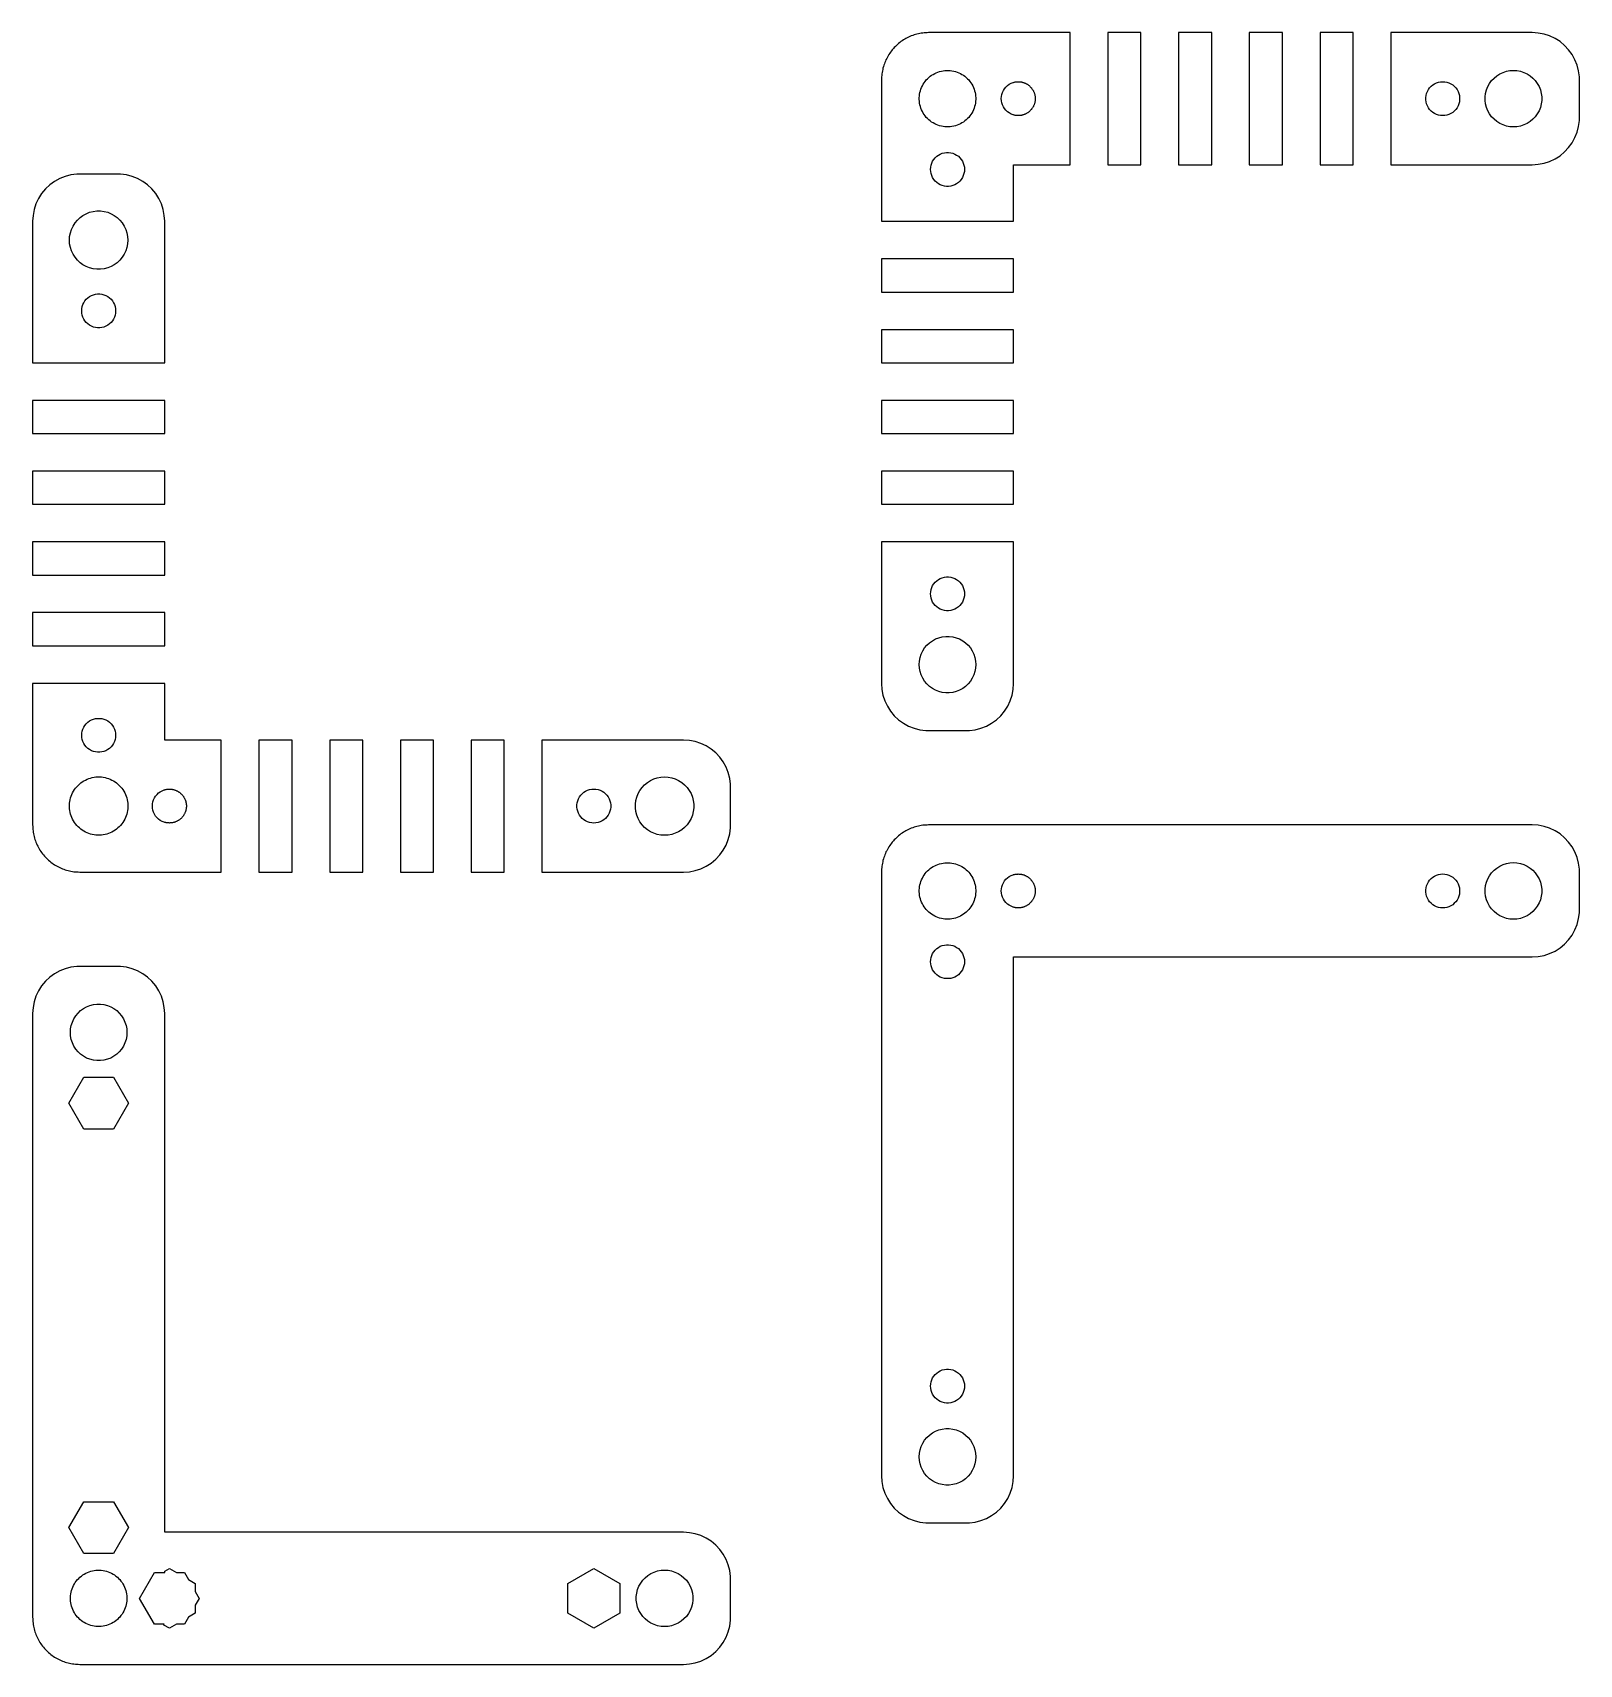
# Model space of a CAD drawing. Header units: metres. Extents: x -7 to 157, y 161 to 334.
import ezdxf

# ---------------------------------------------------------------- set-up
doc = ezdxf.new("R2010")
doc.units = ezdxf.units.M

msp = doc.modelspace()

# ---------------------------------------------------------------- linework, layer by layer
for p, q in [((87.0631, 333.911), (86.9109, 333.872)), ((87.219, 333.931), (87.0631, 333.911)), ((87.3733, 333.961), (87.219, 333.931)), ((87.5302, 333.97), (87.3733, 333.961)), ((87.6861, 333.99), (87.5302, 333.97)), ((87.8432, 333.99), (87.6861, 333.99)), ((88, 334), (87.8432, 333.99)), ((103.006, 334), (88, 334)), ((103.006, 320), (103.006, 334)), ((110.506, 334), (106.994, 334)), ((106.994, 334), (106.994, 320)), ((110.506, 320), (110.506, 334)), ((118.006, 334), (114.494, 334)), ((114.494, 334), (114.494, 320)), ((118.006, 320), (118.006, 334)), ((125.506, 334), (121.994, 334)), ((121.994, 334), (121.994, 320)), ((125.506, 320), (125.506, 334)), ((133.006, 334), (129.494, 334)), ((129.494, 334), (129.494, 320)), ((133.006, 320), (133.006, 334)), ((152, 334), (136.994, 334)), ((136.994, 334), (136.994, 320)), ((152.627, 333.961), (152, 334)), ((153.243, 333.843), (152.627, 333.961)), ((84.1474, 332.187), (84.0551, 332.06)), ((84.255, 332.302), (84.1474, 332.187)), ((84.3551, 332.423), (84.255, 332.302)), ((84.4697, 332.53), (84.3551, 332.423)), ((84.5773, 332.645), (84.4697, 332.53)), ((84.6983, 332.745), (84.5773, 332.645)), ((84.8129, 332.853), (84.6983, 332.745)), ((84.94, 332.945), (84.8129, 332.853)), ((85.0611, 333.045), (84.94, 332.945)), ((85.1937, 333.129), (85.0611, 333.045)), ((85.3209, 333.222), (85.1937, 333.129)), ((85.4586, 333.297), (85.3209, 333.222)), ((85.5912, 333.382), (85.4586, 333.297)), ((85.7334, 333.448), (85.5912, 333.382)), ((85.8711, 333.524), (85.7334, 333.448)), ((86.0172, 333.582), (85.8711, 333.524)), ((86.1594, 333.649), (86.0172, 333.582)), ((86.3088, 333.697), (86.1594, 333.649)), ((86.4549, 333.755), (86.3088, 333.697)), ((86.6071, 333.794), (86.4549, 333.755)), ((86.7565, 333.843), (86.6071, 333.794)), ((86.9109, 333.872), (86.7565, 333.843)), ((153.841, 333.649), (153.243, 333.843)), ((154.409, 333.382), (153.841, 333.649)), ((154.939, 333.045), (154.409, 333.382)), ((155.423, 332.645), (154.939, 333.045)), ((155.853, 332.187), (155.423, 332.645)), ((156.222, 331.679), (155.853, 332.187)), ((83.2447, 330.545), (83.2056, 330.393)), ((83.3026, 330.691), (83.2447, 330.545)), ((83.3511, 330.841), (83.3026, 330.691)), ((83.418, 330.983), (83.3511, 330.841)), ((83.4759, 331.129), (83.418, 330.983)), ((83.5516, 331.267), (83.4759, 331.129)), ((83.6185, 331.409), (83.5516, 331.267)), ((83.7027, 331.541), (83.6185, 331.409)), ((83.7784, 331.679), (83.7027, 331.541)), ((83.8707, 331.806), (83.7784, 331.679)), ((83.9549, 331.939), (83.8707, 331.806)), ((84.0551, 332.06), (83.9549, 331.939)), ((156.524, 331.129), (156.222, 331.679)), ((156.755, 330.545), (156.524, 331.129)), ((156.911, 329.937), (156.755, 330.545)), ((83.0099, 329.157), (83, 329)), ((83, 329), (83, 313.994)), ((83.0296, 329.47), (83.0099, 329.314)), ((83.0099, 329.314), (83.0099, 329.157)), ((83.0394, 329.627), (83.0296, 329.47)), ((83.0689, 329.781), (83.0394, 329.627)), ((83.0886, 329.937), (83.0689, 329.781)), ((83.1276, 330.089), (83.0886, 329.937)), ((83.1571, 330.243), (83.1276, 330.089)), ((83.2056, 330.393), (83.1571, 330.243)), ((87.5224, 328.684), (87.633, 328.836)), ((87.633, 328.836), (87.753, 328.981)), ((87.753, 328.981), (87.8818, 329.118)), ((87.8818, 329.118), (88.019, 329.247)), ((88.019, 329.247), (88.164, 329.367)), ((88.164, 329.367), (88.3163, 329.478)), ((88.3163, 329.478), (88.4751, 329.578)), ((88.4751, 329.578), (88.64, 329.669)), ((88.64, 329.669), (88.8103, 329.749)), ((88.8103, 329.749), (88.9853, 329.818)), ((88.9853, 329.818), (89.1643, 329.877)), ((89.1643, 329.877), (89.3465, 329.923)), ((89.3465, 329.923), (89.5314, 329.959)), ((89.5314, 329.959), (89.7181, 329.982)), ((89.7181, 329.982), (89.9059, 329.994)), ((89.9059, 329.994), (90.0941, 329.994)), ((90.0941, 329.994), (90.2819, 329.982)), ((90.2819, 329.982), (90.4686, 329.959)), ((90.4686, 329.959), (90.6535, 329.923)), ((90.6535, 329.923), (90.8357, 329.877)), ((90.8357, 329.877), (91.0147, 329.818)), ((91.0147, 329.818), (91.1897, 329.749)), ((91.1897, 329.749), (91.3599, 329.669)), ((91.3599, 329.669), (91.5249, 329.578)), ((91.5249, 329.578), (91.6837, 329.478)), ((91.6837, 329.478), (91.836, 329.367)), ((91.836, 329.367), (91.981, 329.247)), ((91.981, 329.247), (92.1182, 329.118)), ((92.1182, 329.118), (92.247, 328.981)), ((92.247, 328.981), (92.367, 328.836)), ((92.367, 328.836), (92.4776, 328.684)), ((96.7336, 328.629), (96.9438, 328.712)), ((96.9438, 328.712), (97, 328.726)), ((97, 328.726), (97.0524, 328.743)), ((97, 328.726), (97, 328.726)), ((97.0524, 328.743), (97.1079, 328.754)), ((97.1079, 328.754), (97.1627, 328.768)), ((97.1627, 328.768), (97.2188, 328.775)), ((97.2188, 328.775), (97.2744, 328.786)), ((97.2744, 328.786), (97.3308, 328.789)), ((97.3308, 328.789), (97.387, 328.796)), ((97.387, 328.796), (97.4435, 328.796)), ((97.4435, 328.796), (97.5, 328.8)), ((97.5, 328.8), (97.5564, 328.796)), ((97.5564, 328.796), (97.613, 328.796)), ((97.613, 328.796), (97.6691, 328.789)), ((97.6691, 328.789), (97.7256, 328.786)), ((97.7256, 328.786), (97.7812, 328.775)), ((97.7812, 328.775), (97.8373, 328.768)), ((97.8373, 328.768), (97.8921, 328.754)), ((97.8921, 328.754), (97.9476, 328.743)), ((97.9476, 328.743), (98.0014, 328.726)), ((98.0014, 328.726), (98.0562, 328.712)), ((98.0562, 328.712), (98.1088, 328.691)), ((141.837, 328.674), (142.052, 328.743)), ((142.052, 328.743), (142.274, 328.786)), ((142.274, 328.786), (142.5, 328.8)), ((142.5, 328.8), (142.726, 328.786)), ((142.726, 328.786), (142.948, 328.743)), ((142.948, 328.743), (143.163, 328.674)), ((147.467, 328.607), (147.688, 328.912)), ((147.688, 328.912), (147.946, 329.187)), ((147.946, 329.187), (148.237, 329.427)), ((148.237, 329.427), (148.555, 329.629)), ((148.555, 329.629), (148.896, 329.789)), ((148.896, 329.789), (149.254, 329.906)), ((149.254, 329.906), (149.624, 329.976)), ((149.624, 329.976), (150, 330)), ((150, 330), (150.376, 329.976)), ((150.376, 329.976), (150.746, 329.906)), ((150.746, 329.906), (151.104, 329.789)), ((151.104, 329.789), (151.445, 329.629)), ((151.445, 329.629), (151.763, 329.427)), ((151.763, 329.427), (152.054, 329.187)), ((152.054, 329.187), (152.312, 328.912)), ((152.312, 328.912), (152.533, 328.607)), ((156.99, 329.314), (156.911, 329.937)), ((156.99, 324.686), (156.99, 329.314)), ((87.0059, 327.094), (87.0177, 327.282)), ((87.0059, 326.906), (87.0059, 327.094)), ((87.0177, 327.282), (87.0413, 327.469)), ((87.0413, 327.469), (87.0766, 327.653)), ((87.0766, 327.653), (87.1234, 327.836)), ((87.1234, 327.836), (87.1815, 328.015)), ((87.1815, 328.015), (87.2508, 328.19)), ((87.2508, 328.19), (87.3309, 328.36)), ((87.3309, 328.36), (87.4216, 328.525)), ((87.4216, 328.525), (87.5224, 328.684)), ((92.4776, 328.684), (92.5784, 328.525)), ((92.5784, 328.525), (92.6691, 328.36)), ((92.6691, 328.36), (92.7492, 328.19)), ((92.7492, 328.19), (92.8185, 328.015)), ((92.8185, 328.015), (92.8766, 327.836)), ((92.8766, 327.836), (92.9234, 327.653)), ((92.9234, 327.653), (92.9587, 327.469)), ((92.9587, 327.469), (92.9823, 327.282)), ((92.9823, 327.282), (92.9941, 327.094)), ((92.9941, 327.094), (92.9941, 326.906)), ((95.7, 327), (95.7142, 327.226)), ((95.7142, 326.774), (95.7, 327)), ((95.7142, 327.226), (95.7565, 327.448)), ((95.7565, 327.448), (95.8264, 327.663)), ((95.8264, 327.663), (95.9226, 327.867)), ((95.9226, 327.867), (96.0438, 328.058)), ((96.0438, 328.058), (96.1879, 328.232)), ((96.1879, 328.232), (96.3526, 328.387)), ((96.3526, 328.387), (96.5355, 328.52)), ((96.5355, 328.52), (96.7336, 328.629)), ((98.1088, 328.691), (98.1626, 328.674)), ((98.1626, 328.674), (98.2138, 328.65)), ((98.2138, 328.65), (98.2664, 328.629)), ((98.2664, 328.629), (98.316, 328.601)), ((98.316, 328.601), (98.3672, 328.577)), ((98.3672, 328.577), (98.4149, 328.547)), ((98.4149, 328.547), (98.4645, 328.52)), ((98.4645, 328.52), (98.5103, 328.487)), ((98.5103, 328.487), (98.558, 328.456)), ((98.558, 328.456), (98.6016, 328.42)), ((98.6016, 328.42), (98.6474, 328.387)), ((98.6474, 328.387), (98.6886, 328.348)), ((98.6886, 328.348), (98.7322, 328.312)), ((98.7322, 328.312), (98.7709, 328.271)), ((98.7709, 328.271), (98.8121, 328.232)), ((98.8121, 328.232), (98.8482, 328.189)), ((98.8482, 328.189), (98.8869, 328.147)), ((98.8869, 328.147), (98.9202, 328.102)), ((98.9202, 328.102), (98.9562, 328.058)), ((98.9562, 328.058), (98.9865, 328.01)), ((98.9865, 328.01), (99.0198, 327.964)), ((99.0198, 327.964), (99.047, 327.915)), ((99.047, 327.915), (99.0773, 327.867)), ((99.0773, 327.867), (99.1014, 327.816)), ((99.1014, 327.816), (99.1287, 327.766)), ((99.1287, 327.766), (99.1495, 327.714)), ((99.1495, 327.714), (99.1736, 327.663)), ((99.1736, 327.663), (99.1911, 327.609)), ((99.1911, 327.609), (99.2119, 327.556)), ((99.2119, 327.556), (99.226, 327.501)), ((99.226, 327.501), (99.2434, 327.448)), ((99.2434, 327.448), (99.254, 327.392)), ((99.254, 327.392), (99.2681, 327.337)), ((99.2681, 327.337), (99.2752, 327.281)), ((99.2752, 327.281), (99.2858, 327.226)), ((99.2858, 327.226), (99.2894, 327.169)), ((99.2894, 327.169), (99.2964, 327.113)), ((99.2964, 327.113), (99.2964, 327.056)), ((99.2964, 327.056), (99.3, 327)), ((99.3, 327), (99.2964, 326.944)), ((140.704, 327.113), (140.732, 327.337)), ((140.704, 326.887), (140.704, 327.113)), ((140.732, 327.337), (140.788, 327.556)), ((140.788, 327.556), (140.871, 327.766)), ((140.871, 327.766), (140.98, 327.964)), ((140.98, 327.964), (141.113, 328.147)), ((141.113, 328.147), (141.268, 328.312)), ((141.268, 328.312), (141.442, 328.456)), ((141.442, 328.456), (141.633, 328.577)), ((141.633, 328.577), (141.837, 328.674)), ((143.163, 328.674), (143.367, 328.577)), ((143.367, 328.577), (143.558, 328.456)), ((143.558, 328.456), (143.732, 328.312)), ((143.732, 328.312), (143.887, 328.147)), ((143.887, 328.147), (144.02, 327.964)), ((144.02, 327.964), (144.129, 327.766)), ((144.129, 327.766), (144.212, 327.556)), ((144.212, 327.556), (144.268, 327.337)), ((144.268, 327.337), (144.296, 327.113)), ((144.296, 327.113), (144.296, 326.887)), ((147.006, 327.188), (147.053, 327.562)), ((147.006, 326.812), (147.006, 327.188)), ((147.053, 327.562), (147.147, 327.927)), ((147.147, 327.927), (147.286, 328.277)), ((147.286, 328.277), (147.467, 328.607)), ((152.533, 328.607), (152.714, 328.277)), ((152.714, 328.277), (152.853, 327.927)), ((152.853, 327.927), (152.947, 327.562)), ((152.947, 327.562), (152.994, 327.188)), ((152.994, 327.188), (152.994, 326.812)), ((87.0177, 326.718), (87.0059, 326.906)), ((87.0413, 326.531), (87.0177, 326.718)), ((87.0766, 326.347), (87.0413, 326.531)), ((87.1234, 326.164), (87.0766, 326.347)), ((87.1815, 325.985), (87.1234, 326.164)), ((87.2508, 325.81), (87.1815, 325.985)), ((87.3309, 325.64), (87.2508, 325.81)), ((87.4216, 325.475), (87.3309, 325.64)), ((87.5224, 325.316), (87.4216, 325.475)), ((87.633, 325.164), (87.5224, 325.316)), ((92.4776, 325.316), (92.367, 325.164)), ((92.5784, 325.475), (92.4776, 325.316)), ((92.6691, 325.64), (92.5784, 325.475)), ((92.7492, 325.81), (92.6691, 325.64)), ((92.8185, 325.985), (92.7492, 325.81)), ((92.8766, 326.164), (92.8185, 325.985)), ((92.9234, 326.347), (92.8766, 326.164)), ((92.9587, 326.531), (92.9234, 326.347)), ((92.9823, 326.718), (92.9587, 326.531)), ((92.9941, 326.906), (92.9823, 326.718)), ((95.7565, 326.552), (95.7142, 326.774)), ((95.8264, 326.337), (95.7565, 326.552)), ((95.9226, 326.133), (95.8264, 326.337)), ((96.0438, 325.942), (95.9226, 326.133)), ((96.1879, 325.768), (96.0438, 325.942)), ((96.3526, 325.613), (96.1879, 325.768)), ((96.5355, 325.48), (96.3526, 325.613)), ((96.7336, 325.371), (96.5355, 325.48)), ((96.9438, 325.288), (96.7336, 325.371)), ((97, 325.274), (96.9438, 325.288)), ((97.0524, 325.257), (97, 325.274)), ((97, 325.274), (97, 325.274)), ((97.1079, 325.246), (97.0524, 325.257)), ((97.1627, 325.232), (97.1079, 325.246)), ((97.8921, 325.246), (97.8373, 325.232)), ((97.9476, 325.257), (97.8921, 325.246)), ((98.0014, 325.274), (97.9476, 325.257)), ((98.0562, 325.288), (98.0014, 325.274)), ((98.1088, 325.309), (98.0562, 325.288)), ((98.1626, 325.326), (98.1088, 325.309)), ((98.2138, 325.35), (98.1626, 325.326)), ((98.2664, 325.371), (98.2138, 325.35)), ((98.316, 325.399), (98.2664, 325.371)), ((98.3672, 325.423), (98.316, 325.399)), ((98.4149, 325.453), (98.3672, 325.423)), ((98.4645, 325.48), (98.4149, 325.453)), ((98.5103, 325.513), (98.4645, 325.48)), ((98.558, 325.544), (98.5103, 325.513)), ((98.6016, 325.58), (98.558, 325.544)), ((98.6474, 325.613), (98.6016, 325.58)), ((98.6886, 325.652), (98.6474, 325.613)), ((98.7322, 325.688), (98.6886, 325.652)), ((98.7709, 325.729), (98.7322, 325.688)), ((98.8121, 325.768), (98.7709, 325.729)), ((98.8482, 325.811), (98.8121, 325.768)), ((98.8869, 325.853), (98.8482, 325.811)), ((98.9202, 325.898), (98.8869, 325.853)), ((98.9562, 325.942), (98.9202, 325.898)), ((98.9865, 325.99), (98.9562, 325.942)), ((99.0198, 326.036), (98.9865, 325.99)), ((99.047, 326.085), (99.0198, 326.036)), ((99.0773, 326.133), (99.047, 326.085)), ((99.1014, 326.184), (99.0773, 326.133)), ((99.1287, 326.234), (99.1014, 326.184)), ((99.1495, 326.286), (99.1287, 326.234)), ((99.1736, 326.337), (99.1495, 326.286)), ((99.1911, 326.391), (99.1736, 326.337)), ((99.2119, 326.444), (99.1911, 326.391)), ((99.226, 326.499), (99.2119, 326.444)), ((99.2434, 326.552), (99.226, 326.499)), ((99.254, 326.608), (99.2434, 326.552)), ((99.2681, 326.663), (99.254, 326.608)), ((99.2752, 326.719), (99.2681, 326.663)), ((99.2858, 326.774), (99.2752, 326.719)), ((99.2894, 326.831), (99.2858, 326.774)), ((99.2964, 326.887), (99.2894, 326.831)), ((99.2964, 326.944), (99.2964, 326.887)), ((140.732, 326.663), (140.704, 326.887)), ((140.788, 326.444), (140.732, 326.663)), ((140.871, 326.234), (140.788, 326.444)), ((140.98, 326.036), (140.871, 326.234)), ((141.113, 325.853), (140.98, 326.036)), ((141.268, 325.688), (141.113, 325.853)), ((141.442, 325.544), (141.268, 325.688)), ((141.633, 325.423), (141.442, 325.544)), ((141.837, 325.326), (141.633, 325.423)), ((142.052, 325.257), (141.837, 325.326)), ((142.274, 325.214), (142.052, 325.257)), ((142.948, 325.257), (142.726, 325.214)), ((143.163, 325.326), (142.948, 325.257)), ((143.367, 325.423), (143.163, 325.326)), ((143.558, 325.544), (143.367, 325.423)), ((143.732, 325.688), (143.558, 325.544)), ((143.887, 325.853), (143.732, 325.688)), ((144.02, 326.036), (143.887, 325.853)), ((144.129, 326.234), (144.02, 326.036)), ((144.212, 326.444), (144.129, 326.234)), ((144.268, 326.663), (144.212, 326.444)), ((144.296, 326.887), (144.268, 326.663)), ((147.053, 326.438), (147.006, 326.812)), ((147.147, 326.073), (147.053, 326.438)), ((147.286, 325.723), (147.147, 326.073)), ((147.467, 325.393), (147.286, 325.723)), ((147.688, 325.088), (147.467, 325.393)), ((152.533, 325.393), (152.312, 325.088)), ((152.714, 325.723), (152.533, 325.393)), ((152.853, 326.073), (152.714, 325.723)), ((152.947, 326.438), (152.853, 326.073)), ((152.994, 326.812), (152.947, 326.438)), ((87.753, 325.019), (87.633, 325.164)), ((87.8818, 324.882), (87.753, 325.019)), ((88.019, 324.753), (87.8818, 324.882)), ((88.164, 324.633), (88.019, 324.753)), ((88.3162, 324.522), (88.164, 324.633)), ((88.4751, 324.422), (88.3162, 324.522)), ((88.64, 324.331), (88.4751, 324.422)), ((88.8103, 324.251), (88.64, 324.331)), ((88.9853, 324.182), (88.8103, 324.251)), ((89.1643, 324.123), (88.9853, 324.182)), ((89.3465, 324.077), (89.1643, 324.123)), ((89.5314, 324.041), (89.3465, 324.077)), ((89.7181, 324.018), (89.5314, 324.041)), ((89.9059, 324.006), (89.7181, 324.018)), ((90.0941, 324.006), (89.9059, 324.006)), ((90.2819, 324.018), (90.0941, 324.006)), ((90.4686, 324.041), (90.2819, 324.018)), ((90.6535, 324.077), (90.4686, 324.041)), ((90.8357, 324.123), (90.6535, 324.077)), ((91.0147, 324.182), (90.8357, 324.123)), ((91.1897, 324.251), (91.0147, 324.182)), ((91.36, 324.331), (91.1897, 324.251)), ((91.5249, 324.422), (91.36, 324.331)), ((91.6837, 324.522), (91.5249, 324.422)), ((91.836, 324.633), (91.6837, 324.522)), ((91.981, 324.753), (91.836, 324.633)), ((92.1182, 324.882), (91.981, 324.753)), ((92.247, 325.019), (92.1182, 324.882)), ((92.367, 325.164), (92.247, 325.019)), ((97.2188, 325.225), (97.1627, 325.232)), ((97.2744, 325.214), (97.2188, 325.225)), ((97.3308, 325.211), (97.2744, 325.214)), ((97.387, 325.204), (97.3308, 325.211)), ((97.4435, 325.204), (97.387, 325.204)), ((97.5, 325.2), (97.4435, 325.204)), ((97.5564, 325.204), (97.5, 325.2)), ((97.613, 325.204), (97.5564, 325.204)), ((97.6691, 325.211), (97.613, 325.204)), ((97.7256, 325.214), (97.6691, 325.211)), ((97.7812, 325.225), (97.7256, 325.214)), ((97.8373, 325.232), (97.7812, 325.225)), ((142.5, 325.2), (142.274, 325.214)), ((142.726, 325.214), (142.5, 325.2)), ((147.946, 324.813), (147.688, 325.088)), ((148.237, 324.573), (147.946, 324.813)), ((148.555, 324.371), (148.237, 324.573)), ((148.896, 324.211), (148.555, 324.371)), ((149.254, 324.094), (148.896, 324.211)), ((149.624, 324.024), (149.254, 324.094)), ((150, 324), (149.624, 324.024)), ((150.376, 324.024), (150, 324)), ((150.746, 324.094), (150.376, 324.024)), ((151.104, 324.211), (150.746, 324.094)), ((151.445, 324.371), (151.104, 324.211)), ((151.763, 324.573), (151.445, 324.371)), ((152.054, 324.813), (151.763, 324.573)), ((152.312, 325.088), (152.054, 324.813)), ((156.755, 323.455), (156.911, 324.063)), ((156.911, 324.063), (156.99, 324.686)), ((155.423, 321.355), (155.853, 321.813)), ((155.853, 321.813), (156.222, 322.321)), ((156.222, 322.321), (156.524, 322.871)), ((156.524, 322.871), (156.755, 323.455)), ((88.2565, 319.948), (88.3264, 320.163)), ((88.3264, 320.163), (88.4226, 320.367)), ((88.4226, 320.367), (88.5438, 320.558)), ((88.5438, 320.558), (88.6879, 320.732)), ((88.6879, 320.732), (88.8526, 320.887)), ((88.8526, 320.887), (89.0355, 321.02)), ((89.0355, 321.02), (89.2336, 321.129)), ((89.2336, 321.129), (89.4438, 321.212)), ((89.4438, 321.212), (89.6627, 321.268)), ((89.6627, 321.268), (89.887, 321.296)), ((89.887, 321.296), (90.113, 321.296)), ((90.113, 321.296), (90.3373, 321.268)), ((90.3373, 321.268), (90.5562, 321.212)), ((90.5562, 321.212), (90.7664, 321.129)), ((90.7664, 321.129), (90.9645, 321.02)), ((90.9645, 321.02), (91.1474, 320.887)), ((91.1474, 320.887), (91.3121, 320.732)), ((91.3121, 320.732), (91.4562, 320.558)), ((91.4562, 320.558), (91.5773, 320.367)), ((91.5773, 320.367), (91.6736, 320.163)), ((91.6736, 320.163), (91.7434, 319.948)), ((152.627, 320.039), (153.243, 320.157)), ((153.243, 320.157), (153.841, 320.351)), ((153.841, 320.351), (154.409, 320.618)), ((154.409, 320.618), (154.939, 320.955)), ((154.939, 320.955), (155.423, 321.355)), ((-4.12889, 318.524), (-4.67912, 318.222)), ((-3.54507, 318.755), (-4.12889, 318.524)), ((-2.9369, 318.911), (-3.54507, 318.755)), ((-2.31395, 318.99), (-2.9369, 318.911)), ((2.31395, 318.99), (-2.31395, 318.99)), ((2.9369, 318.911), (2.31395, 318.99)), ((3.54507, 318.755), (2.9369, 318.911)), ((4.12889, 318.524), (3.54507, 318.755)), ((4.67912, 318.222), (4.12889, 318.524)), ((88.2, 319.5), (88.2142, 319.726)), ((88.2142, 319.274), (88.2, 319.5)), ((88.2142, 319.726), (88.2565, 319.948)), ((88.2565, 319.052), (88.2142, 319.274)), ((88.3264, 318.837), (88.2565, 319.052)), ((88.4226, 318.633), (88.3264, 318.837)), ((88.5438, 318.442), (88.4226, 318.633)), ((88.6879, 318.268), (88.5438, 318.442)), ((91.4562, 318.442), (91.3121, 318.268)), ((91.5773, 318.633), (91.4562, 318.442)), ((91.6736, 318.837), (91.5773, 318.633)), ((91.7434, 319.052), (91.6736, 318.837)), ((91.7434, 319.948), (91.7858, 319.726)), ((91.7858, 319.274), (91.7434, 319.052)), ((91.7858, 319.726), (91.8, 319.5)), ((91.8, 319.5), (91.7858, 319.274)), ((97, 320), (103.006, 320)), ((97, 313.994), (97, 320)), ((106.994, 320), (110.506, 320)), ((114.494, 320), (118.006, 320)), ((121.994, 320), (125.506, 320)), ((129.494, 320), (133.006, 320)), ((136.994, 320), (152, 320)), ((152, 320), (152.627, 320.039)), ((-6.04507, 316.939), (-6.38153, 316.409)), ((-5.64484, 317.423), (-6.04507, 316.939)), ((-5.18712, 317.853), (-5.64484, 317.423)), ((-4.67912, 318.222), (-5.18712, 317.853)), ((5.18712, 317.853), (4.67912, 318.222)), ((5.64484, 317.423), (5.18712, 317.853)), ((6.04507, 316.939), (5.64484, 317.423)), ((6.38153, 316.409), (6.04507, 316.939)), ((88.8526, 318.113), (88.6879, 318.268)), ((89.0355, 317.98), (88.8526, 318.113)), ((89.2336, 317.871), (89.0355, 317.98)), ((89.4438, 317.788), (89.2336, 317.871)), ((89.6627, 317.732), (89.4438, 317.788)), ((89.887, 317.704), (89.6627, 317.732)), ((90.113, 317.704), (89.887, 317.704)), ((90.3373, 317.732), (90.113, 317.704)), ((90.5562, 317.788), (90.3373, 317.732)), ((90.7664, 317.871), (90.5562, 317.788)), ((90.9645, 317.98), (90.7664, 317.871)), ((91.1474, 318.113), (90.9645, 317.98)), ((91.3121, 318.268), (91.1474, 318.113)), ((-6.84291, 315.243), (-6.96057, 314.627)), ((-6.64888, 315.841), (-6.84291, 315.243)), ((-6.38153, 316.409), (-6.64888, 315.841)), ((-1.3199, 314.805), (-0.95795, 314.948)), ((-0.95795, 314.948), (-0.58087, 315.045)), ((-0.58087, 315.045), (-0.19464, 315.094)), ((-0.19464, 315.094), (0.19464, 315.094)), ((0.19464, 315.094), (0.58087, 315.045)), ((0.58087, 315.045), (0.95795, 314.948)), ((0.95795, 314.948), (1.3199, 314.805)), ((6.64888, 315.841), (6.38153, 316.409)), ((6.84291, 315.243), (6.64888, 315.841)), ((6.96057, 314.627), (6.84291, 315.243)), ((-6.96057, 314.627), (-7, 314)), ((-7, 314), (-7, 298.994)), ((-3.00259, 312.771), (-2.88229, 313.141)), ((-2.88229, 313.141), (-2.71654, 313.493)), ((-2.71654, 313.493), (-2.50795, 313.822)), ((-2.50795, 313.822), (-2.2598, 314.122)), ((-2.2598, 314.122), (-1.97601, 314.389)), ((-1.97601, 314.389), (-1.66106, 314.617)), ((-1.66106, 314.617), (-1.3199, 314.805)), ((1.3199, 314.805), (1.66106, 314.617)), ((1.66106, 314.617), (1.97601, 314.389)), ((1.97601, 314.389), (2.2598, 314.122)), ((2.2598, 314.122), (2.50795, 313.822)), ((2.50795, 313.822), (2.71654, 313.493)), ((2.71654, 313.493), (2.88229, 313.141)), ((2.88229, 313.141), (3.00259, 312.771)), ((7, 314), (6.96057, 314.627)), ((7, 298.994), (7, 314)), ((83, 313.994), (97, 313.994)), ((-3.09999, 312), (-3.07555, 312.389)), ((-3.07555, 311.611), (-3.09999, 312)), ((-3.07555, 312.389), (-3.00259, 312.771)), ((-3.00259, 311.229), (-3.07555, 311.611)), ((3.00259, 312.771), (3.07555, 312.389)), ((3.07555, 311.611), (3.00259, 311.229)), ((3.07555, 312.389), (3.09999, 312)), ((3.09999, 312), (3.07555, 311.611)), ((-2.88229, 310.859), (-3.00259, 311.229)), ((-2.71654, 310.507), (-2.88229, 310.859)), ((-2.50795, 310.178), (-2.71654, 310.507)), ((-2.2598, 309.878), (-2.50795, 310.178)), ((-1.97601, 309.611), (-2.2598, 309.878)), ((2.2598, 309.878), (1.97601, 309.611)), ((2.50795, 310.178), (2.2598, 309.878)), ((2.71654, 310.507), (2.50795, 310.178)), ((2.88229, 310.859), (2.71654, 310.507)), ((3.00259, 311.229), (2.88229, 310.859)), ((97, 310.006), (83, 310.006)), ((83, 310.006), (83, 306.494)), ((97, 306.494), (97, 310.006)), ((-1.66106, 309.383), (-1.97601, 309.611)), ((-1.3199, 309.195), (-1.66106, 309.383)), ((-0.95795, 309.052), (-1.3199, 309.195)), ((-0.58087, 308.955), (-0.95795, 309.052)), ((-0.19464, 308.906), (-0.58087, 308.955)), ((0.19464, 308.906), (-0.19464, 308.906)), ((0.58087, 308.955), (0.19464, 308.906)), ((0.95795, 309.052), (0.58087, 308.955)), ((1.3199, 309.195), (0.95795, 309.052)), ((1.66106, 309.383), (1.3199, 309.195)), ((1.97601, 309.611), (1.66106, 309.383)), ((-0.76639, 306.129), (-0.55623, 306.212)), ((-0.55623, 306.212), (-0.33728, 306.268)), ((-0.33728, 306.268), (-0.11302, 306.296)), ((-0.11302, 306.296), (0.11302, 306.296)), ((0.11302, 306.296), (0.33728, 306.268)), ((0.33728, 306.268), (0.55623, 306.212)), ((0.55623, 306.212), (0.76639, 306.129)), ((83, 306.494), (97, 306.494)), ((-1.79999, 304.5), (-1.7858, 304.726)), ((-1.7858, 304.274), (-1.79999, 304.5)), ((-1.7858, 304.726), (-1.74344, 304.948)), ((-1.74344, 304.948), (-1.67358, 305.163)), ((-1.67358, 305.163), (-1.57735, 305.367)), ((-1.57735, 305.367), (-1.45622, 305.558)), ((-1.45622, 305.558), (-1.31213, 305.732)), ((-1.31213, 305.732), (-1.14735, 305.887)), ((-1.14735, 305.887), (-0.96448, 306.02)), ((-0.96448, 306.02), (-0.76639, 306.129)), ((0.76639, 306.129), (0.96448, 306.02)), ((0.96448, 306.02), (1.14735, 305.887)), ((1.14735, 305.887), (1.31213, 305.732)), ((1.31213, 305.732), (1.45622, 305.558)), ((1.45622, 305.558), (1.57735, 305.367)), ((1.57735, 305.367), (1.67358, 305.163)), ((1.67358, 305.163), (1.74344, 304.948)), ((1.74344, 304.948), (1.7858, 304.726)), ((1.7858, 304.726), (1.79999, 304.5)), ((1.79999, 304.5), (1.7858, 304.274)), ((-1.74344, 304.052), (-1.7858, 304.274)), ((-1.67358, 303.837), (-1.74344, 304.052)), ((-1.57735, 303.633), (-1.67358, 303.837)), ((-1.45622, 303.442), (-1.57735, 303.633)), ((-1.31213, 303.268), (-1.45622, 303.442)), ((-1.14735, 303.113), (-1.31213, 303.268)), ((-0.96448, 302.98), (-1.14735, 303.113)), ((-0.76639, 302.871), (-0.96448, 302.98)), ((-0.55623, 302.788), (-0.76639, 302.871)), ((-0.33728, 302.732), (-0.55623, 302.788)), ((0.55623, 302.788), (0.33728, 302.732)), ((0.76639, 302.871), (0.55623, 302.788)), ((0.96448, 302.98), (0.76639, 302.871)), ((1.14735, 303.113), (0.96448, 302.98)), ((1.31213, 303.268), (1.14735, 303.113)), ((1.45622, 303.442), (1.31213, 303.268)), ((1.57735, 303.633), (1.45622, 303.442)), ((1.67358, 303.837), (1.57735, 303.633)), ((1.74344, 304.052), (1.67358, 303.837)), ((1.7858, 304.274), (1.74344, 304.052)), ((-0.11302, 302.704), (-0.33728, 302.732)), ((0.11302, 302.704), (-0.11302, 302.704)), ((0.33728, 302.732), (0.11302, 302.704)), ((97, 302.506), (83, 302.506)), ((83, 302.506), (83, 298.994)), ((97, 298.994), (97, 302.506)), ((-7, 298.994), (7, 298.994)), ((83, 298.994), (97, 298.994)), ((7, 295.006), (-7, 295.006)), ((-7, 295.006), (-7, 291.494)), ((7, 291.494), (7, 295.006)), ((97, 295.006), (83, 295.006)), ((83, 295.006), (83, 291.494)), ((97, 291.494), (97, 295.006)), ((-7, 291.494), (7, 291.494)), ((83, 291.494), (97, 291.494)), ((7, 287.506), (-7, 287.506)), ((-7, 287.506), (-7, 283.994)), ((7, 283.994), (7, 287.506)), ((97, 287.506), (83, 287.506)), ((83, 287.506), (83, 283.994)), ((97, 283.994), (97, 287.506)), ((-7, 283.994), (7, 283.994)), ((83, 283.994), (97, 283.994)), ((7, 280.006), (-7, 280.006)), ((-7, 280.006), (-7, 276.494)), ((7, 276.494), (7, 280.006)), ((97, 280.006), (83, 280.006)), ((83, 280.006), (83, 265)), ((97, 265), (97, 280.006)), ((-7, 276.494), (7, 276.494)), ((88.2565, 274.948), (88.3264, 275.163)), ((88.3264, 275.163), (88.4226, 275.367)), ((88.4226, 275.367), (88.5438, 275.558)), ((88.5438, 275.558), (88.6879, 275.732)), ((88.6879, 275.732), (88.8526, 275.887)), ((88.8526, 275.887), (89.0355, 276.02)), ((89.0355, 276.02), (89.2336, 276.129)), ((89.2336, 276.129), (89.4438, 276.212)), ((89.4438, 276.212), (89.6627, 276.268)), ((89.6627, 276.268), (89.887, 276.296)), ((89.887, 276.296), (90.113, 276.296)), ((90.113, 276.296), (90.3373, 276.268)), ((90.3373, 276.268), (90.5562, 276.212)), ((90.5562, 276.212), (90.7664, 276.129)), ((90.7664, 276.129), (90.9645, 276.02)), ((90.9645, 276.02), (91.1474, 275.887)), ((91.1474, 275.887), (91.3121, 275.732)), ((91.3121, 275.732), (91.4562, 275.558)), ((91.4562, 275.558), (91.5773, 275.367)), ((91.5773, 275.367), (91.6736, 275.163)), ((91.6736, 275.163), (91.7434, 274.948)), ((88.2, 274.5), (88.2142, 274.726)), ((88.2142, 274.274), (88.2, 274.5)), ((88.2142, 274.726), (88.2565, 274.948)), ((88.2565, 274.052), (88.2142, 274.274)), ((88.3264, 273.837), (88.2565, 274.052)), ((88.4226, 273.633), (88.3264, 273.837)), ((88.5438, 273.442), (88.4226, 273.633)), ((88.6879, 273.268), (88.5438, 273.442)), ((91.4562, 273.442), (91.3121, 273.268)), ((91.5773, 273.633), (91.4562, 273.442)), ((91.6736, 273.837), (91.5773, 273.633)), ((91.7434, 274.052), (91.6736, 273.837)), ((91.7434, 274.948), (91.7858, 274.726)), ((91.7858, 274.274), (91.7434, 274.052)), ((91.7858, 274.726), (91.8, 274.5)), ((91.8, 274.5), (91.7858, 274.274)), ((7, 272.506), (-7, 272.506)), ((-7, 272.506), (-7, 268.994)), ((7, 268.994), (7, 272.506)), ((88.8526, 273.113), (88.6879, 273.268)), ((89.0355, 272.98), (88.8526, 273.113)), ((89.2336, 272.871), (89.0355, 272.98)), ((89.4438, 272.788), (89.2336, 272.871)), ((89.6627, 272.732), (89.4438, 272.788)), ((89.887, 272.704), (89.6627, 272.732)), ((90.113, 272.704), (89.887, 272.704)), ((90.3373, 272.732), (90.113, 272.704)), ((90.5562, 272.788), (90.3373, 272.732)), ((90.7664, 272.871), (90.5562, 272.788)), ((90.9645, 272.98), (90.7664, 272.871)), ((91.1474, 273.113), (90.9645, 272.98)), ((91.3121, 273.268), (91.1474, 273.113)), ((89.073, 269.853), (89.4379, 269.947)), ((89.4379, 269.947), (89.8116, 269.994)), ((89.8116, 269.994), (90.1884, 269.994)), ((90.1884, 269.994), (90.5621, 269.947)), ((90.5621, 269.947), (90.927, 269.853)), ((-7, 268.994), (7, 268.994)), ((87.2107, 268.104), (87.3711, 268.445)), ((87.3711, 268.445), (87.573, 268.763)), ((87.573, 268.763), (87.8131, 269.054)), ((87.8131, 269.054), (88.0877, 269.312)), ((88.0877, 269.312), (88.3925, 269.533)), ((88.3925, 269.533), (88.7227, 269.714)), ((88.7227, 269.714), (89.073, 269.853)), ((90.927, 269.853), (91.2773, 269.714)), ((91.2773, 269.714), (91.6075, 269.533)), ((91.6075, 269.533), (91.9123, 269.312)), ((91.9123, 269.312), (92.1869, 269.054)), ((92.1869, 269.054), (92.427, 268.763)), ((92.427, 268.763), (92.6289, 268.445)), ((92.6289, 268.445), (92.7893, 268.104)), ((87, 267), (87.0237, 267.376)), ((87.0237, 266.624), (87, 267)), ((87.0237, 267.376), (87.0943, 267.746)), ((87.0943, 266.254), (87.0237, 266.624)), ((87.0943, 267.746), (87.2107, 268.104)), ((92.7893, 268.104), (92.9057, 267.746)), ((92.9057, 267.746), (92.9763, 267.376)), ((92.9763, 266.624), (92.9057, 266.254)), ((92.9763, 267.376), (93, 267)), ((93, 267), (92.9763, 266.624)), ((7, 265.006), (-7, 265.006)), ((-7, 265.006), (-7, 250)), ((7, 259), (7, 265.006)), ((83, 265), (83.0394, 264.373)), ((87.2107, 265.896), (87.0943, 266.254)), ((87.3711, 265.555), (87.2107, 265.896)), ((87.573, 265.237), (87.3711, 265.555)), ((87.8131, 264.946), (87.573, 265.237)), ((88.0877, 264.688), (87.8131, 264.946)), ((92.1869, 264.946), (91.9123, 264.688)), ((92.427, 265.237), (92.1869, 264.946)), ((92.6289, 265.555), (92.427, 265.237)), ((92.7893, 265.896), (92.6289, 265.555)), ((92.9057, 266.254), (92.7893, 265.896)), ((96.9606, 264.373), (97, 265)), ((83.0394, 264.373), (83.1571, 263.757)), ((83.1571, 263.757), (83.3511, 263.159)), ((83.3511, 263.159), (83.6185, 262.591)), ((88.3925, 264.467), (88.0877, 264.688)), ((88.7227, 264.286), (88.3925, 264.467)), ((89.073, 264.147), (88.7227, 264.286)), ((89.4379, 264.053), (89.073, 264.147)), ((89.8116, 264.006), (89.4379, 264.053)), ((90.1884, 264.006), (89.8116, 264.006)), ((90.5621, 264.053), (90.1884, 264.006)), ((90.927, 264.147), (90.5621, 264.053)), ((91.2773, 264.286), (90.927, 264.147)), ((91.6075, 264.467), (91.2773, 264.286)), ((91.9123, 264.688), (91.6075, 264.467)), ((96.3815, 262.591), (96.6489, 263.159)), ((96.6489, 263.159), (96.8429, 263.757)), ((96.8429, 263.757), (96.9606, 264.373)), ((-0.55623, 261.212), (-0.33728, 261.268)), ((-0.33728, 261.268), (-0.11302, 261.296)), ((-0.11302, 261.296), (0.11302, 261.296)), ((0.11302, 261.296), (0.33728, 261.268)), ((0.33728, 261.268), (0.55623, 261.212)), ((83.6185, 262.591), (83.9549, 262.061)), ((83.9549, 262.061), (84.3551, 261.577)), ((84.3551, 261.577), (84.8129, 261.147)), ((95.1871, 261.147), (95.6448, 261.577)), ((95.6448, 261.577), (96.0451, 262.061)), ((96.0451, 262.061), (96.3815, 262.591)), ((-1.79999, 259.5), (-1.7858, 259.726)), ((-1.7858, 259.274), (-1.79999, 259.5)), ((-1.7858, 259.726), (-1.74344, 259.948)), ((-1.74344, 259.948), (-1.67358, 260.163)), ((-1.67358, 260.163), (-1.57735, 260.367)), ((-1.57735, 260.367), (-1.45622, 260.558)), ((-1.45622, 260.558), (-1.31213, 260.732)), ((-1.31213, 260.732), (-1.14735, 260.887)), ((-1.14735, 260.887), (-0.96448, 261.02)), ((-0.96448, 261.02), (-0.76639, 261.129)), ((-0.76639, 261.129), (-0.55623, 261.212)), ((0.55623, 261.212), (0.76639, 261.129)), ((0.76639, 261.129), (0.96448, 261.02)), ((0.96448, 261.02), (1.14735, 260.887)), ((1.14735, 260.887), (1.31213, 260.732)), ((1.31213, 260.732), (1.45622, 260.558)), ((1.45622, 260.558), (1.57735, 260.367)), ((1.57735, 260.367), (1.67358, 260.163)), ((1.67358, 260.163), (1.74344, 259.948)), ((1.74344, 259.948), (1.7858, 259.726)), ((1.7858, 259.726), (1.79999, 259.5)), ((1.79999, 259.5), (1.7858, 259.274)), ((84.8129, 261.147), (85.3209, 260.778)), ((85.3209, 260.778), (85.8711, 260.476)), ((85.8711, 260.476), (86.4549, 260.245)), ((86.4549, 260.245), (87.0631, 260.089)), ((87.0631, 260.089), (87.6861, 260.01)), ((87.6861, 260.01), (92.3139, 260.01)), ((92.3139, 260.01), (92.9369, 260.089)), ((92.9369, 260.089), (93.5451, 260.245)), ((93.5451, 260.245), (94.1289, 260.476)), ((94.1289, 260.476), (94.6791, 260.778)), ((94.6791, 260.778), (95.1871, 261.147)), ((-1.74344, 259.052), (-1.7858, 259.274)), ((-1.67358, 258.837), (-1.74344, 259.052)), ((-1.57735, 258.633), (-1.67358, 258.837)), ((-1.45622, 258.442), (-1.57735, 258.633)), ((-1.31213, 258.268), (-1.45622, 258.442)), ((-1.14735, 258.113), (-1.31213, 258.268)), ((-0.96448, 257.98), (-1.14735, 258.113)), ((-0.76639, 257.871), (-0.96448, 257.98)), ((-0.55623, 257.788), (-0.76639, 257.871)), ((-0.33728, 257.732), (-0.55623, 257.788)), ((0.55623, 257.788), (0.33728, 257.732)), ((0.76639, 257.871), (0.55623, 257.788)), ((0.96448, 257.98), (0.76639, 257.871)), ((1.14735, 258.113), (0.96448, 257.98)), ((1.31213, 258.268), (1.14735, 258.113)), ((1.45622, 258.442), (1.31213, 258.268)), ((1.57735, 258.633), (1.45622, 258.442)), ((1.67358, 258.837), (1.57735, 258.633)), ((1.74344, 259.052), (1.67358, 258.837)), ((1.7858, 259.274), (1.74344, 259.052)), ((13.0057, 259), (7, 259)), ((13.0057, 245), (13.0057, 259)), ((20.5057, 259), (16.9942, 259)), ((16.9942, 259), (16.9942, 245)), ((20.5057, 245), (20.5057, 259)), ((28.0057, 259), (24.4942, 259)), ((24.4942, 259), (24.4942, 245)), ((28.0057, 245), (28.0057, 259)), ((35.5057, 259), (31.9942, 259)), ((31.9942, 259), (31.9942, 245)), ((35.5057, 245), (35.5057, 259)), ((43.0057, 259), (39.4942, 259)), ((39.4942, 259), (39.4942, 245)), ((43.0057, 245), (43.0057, 259)), ((62, 259), (46.9942, 259)), ((46.9942, 259), (46.9942, 245)), ((62.6267, 258.961), (62, 259)), ((63.2434, 258.843), (62.6267, 258.961)), ((63.8406, 258.649), (63.2434, 258.843)), ((64.4088, 258.382), (63.8406, 258.649)), ((64.9389, 258.045), (64.4088, 258.382)), ((65.4227, 257.645), (64.9389, 258.045)), ((-0.11302, 257.704), (-0.33728, 257.732)), ((0.11302, 257.704), (-0.11302, 257.704)), ((0.33728, 257.732), (0.11302, 257.704)), ((65.8526, 257.187), (65.4227, 257.645)), ((66.2216, 256.679), (65.8526, 257.187)), ((66.5241, 256.129), (66.2216, 256.679)), ((66.7553, 255.545), (66.5241, 256.129)), ((-2.18878, 254.189), (-2.04703, 254.322)), ((-2.04703, 254.322), (-1.89719, 254.446)), ((-1.89719, 254.446), (-1.73987, 254.56)), ((-1.73987, 254.56), (-1.57568, 254.664)), ((-1.57568, 254.664), (-1.40527, 254.758)), ((-1.40527, 254.758), (-1.22932, 254.841)), ((-1.22932, 254.841), (-1.04854, 254.912)), ((-1.04854, 254.912), (-0.86357, 254.973)), ((-0.86357, 254.973), (-0.67523, 255.021)), ((-0.67523, 255.021), (-0.48422, 255.057)), ((-0.48422, 255.057), (-0.29129, 255.082)), ((-0.29129, 255.082), (-0.09723, 255.094)), ((-0.09723, 255.094), (0.09723, 255.094)), ((0.09723, 255.094), (0.29129, 255.082)), ((0.29129, 255.082), (0.48422, 255.057)), ((0.48422, 255.057), (0.67523, 255.021)), ((0.67523, 255.021), (0.86357, 254.973)), ((0.86357, 254.973), (1.04854, 254.912)), ((1.04854, 254.912), (1.22932, 254.841)), ((1.22932, 254.841), (1.40527, 254.758)), ((1.40527, 254.758), (1.57568, 254.664)), ((1.57568, 254.664), (1.73987, 254.56)), ((1.73987, 254.56), (1.89719, 254.446)), ((1.89719, 254.446), (2.04703, 254.322)), ((2.04703, 254.322), (2.18878, 254.189)), ((57.8779, 254.26), (58.1779, 254.508)), ((58.1779, 254.508), (58.5066, 254.717)), ((58.5066, 254.717), (58.8588, 254.882)), ((58.8588, 254.882), (59.229, 255.003)), ((59.229, 255.003), (59.6115, 255.076)), ((59.6115, 255.076), (60, 255.1)), ((60, 255.1), (60.3885, 255.076)), ((60.3885, 255.076), (60.7709, 255.003)), ((60.7709, 255.003), (61.1412, 254.882)), ((61.1412, 254.882), (61.4934, 254.717)), ((61.4934, 254.717), (61.8221, 254.508)), ((61.8221, 254.508), (62.1221, 254.26)), ((66.9114, 254.937), (66.7553, 255.545)), ((66.9901, 254.314), (66.9114, 254.937)), ((66.9901, 249.686), (66.9901, 254.314)), ((-3.0573, 252.484), (-3.02086, 252.675)), ((-3.02086, 252.675), (-2.9725, 252.864)), ((-2.9725, 252.864), (-2.9124, 253.049)), ((-2.9124, 253.049), (-2.84082, 253.229)), ((-2.84082, 253.229), (-2.75803, 253.405)), ((-2.75803, 253.405), (-2.66434, 253.576)), ((-2.66434, 253.576), (-2.56015, 253.74)), ((-2.56015, 253.74), (-2.44585, 253.897)), ((-2.44585, 253.897), (-2.3219, 254.047)), ((-2.3219, 254.047), (-2.18878, 254.189)), ((2.18878, 254.189), (2.3219, 254.047)), ((2.3219, 254.047), (2.44585, 253.897)), ((2.44585, 253.897), (2.56015, 253.74)), ((2.56015, 253.74), (2.66434, 253.576)), ((2.66434, 253.576), (2.75803, 253.405)), ((2.75803, 253.405), (2.84082, 253.229)), ((2.84082, 253.229), (2.9124, 253.049)), ((2.9124, 253.049), (2.9725, 252.864)), ((2.9725, 252.864), (3.02086, 252.675)), ((3.02086, 252.675), (3.0573, 252.484)), ((5.75655, 252.448), (5.8264, 252.663)), ((5.8264, 252.663), (5.92264, 252.867)), ((5.92264, 252.867), (6.04376, 253.058)), ((6.04376, 253.058), (6.18785, 253.232)), ((6.18785, 253.232), (6.35263, 253.387)), ((6.35263, 253.387), (6.53551, 253.52)), ((6.53551, 253.52), (6.7336, 253.629)), ((6.7336, 253.629), (6.94376, 253.712)), ((6.94376, 253.712), (7, 253.726)), ((7, 253.726), (7.05235, 253.743)), ((7, 253.726), (7, 253.726)), ((7.05235, 253.743), (7.10791, 253.754)), ((7.10791, 253.754), (7.1627, 253.768)), ((7.1627, 253.768), (7.21884, 253.775)), ((7.21884, 253.775), (7.2744, 253.786)), ((7.2744, 253.786), (7.33084, 253.789)), ((7.33084, 253.789), (7.38696, 253.796)), ((7.38696, 253.796), (7.44354, 253.796)), ((7.44354, 253.796), (7.5, 253.8)), ((7.5, 253.8), (7.55644, 253.796)), ((7.55644, 253.796), (7.61302, 253.796)), ((7.61302, 253.796), (7.66914, 253.789)), ((7.66914, 253.789), (7.72559, 253.786)), ((7.72559, 253.786), (7.78114, 253.775)), ((7.78114, 253.775), (7.83728, 253.768)), ((7.83728, 253.768), (7.89207, 253.754)), ((7.89207, 253.754), (7.94763, 253.743)), ((7.94763, 253.743), (8.00142, 253.726)), ((8.00142, 253.726), (8.05623, 253.712)), ((8.05623, 253.712), (8.10883, 253.691)), ((8.10883, 253.691), (8.16261, 253.674)), ((8.16261, 253.674), (8.21381, 253.65)), ((8.21381, 253.65), (8.26639, 253.629)), ((8.26639, 253.629), (8.31596, 253.601)), ((8.31596, 253.601), (8.36714, 253.577)), ((8.36714, 253.577), (8.41492, 253.547)), ((8.41492, 253.547), (8.46448, 253.52)), ((8.46448, 253.52), (8.51025, 253.487)), ((8.51025, 253.487), (8.558, 253.456)), ((8.558, 253.456), (8.60159, 253.42)), ((8.60159, 253.42), (8.64735, 253.387)), ((8.64735, 253.387), (8.6886, 253.348)), ((8.6886, 253.348), (8.73218, 253.312)), ((8.73218, 253.312), (8.7709, 253.271)), ((8.7709, 253.271), (8.81213, 253.232)), ((8.81213, 253.232), (8.84819, 253.189)), ((8.84819, 253.189), (8.88692, 253.147)), ((8.88692, 253.147), (8.92017, 253.102)), ((8.92017, 253.102), (8.95622, 253.058)), ((8.95622, 253.058), (8.98653, 253.01)), ((8.98653, 253.01), (9.01978, 252.964)), ((9.01978, 252.964), (9.04703, 252.915)), ((9.04703, 252.915), (9.07735, 252.867)), ((9.07735, 252.867), (9.10143, 252.816)), ((9.10143, 252.816), (9.12868, 252.766)), ((9.12868, 252.766), (9.14951, 252.714)), ((9.14951, 252.714), (9.17358, 252.663)), ((9.17358, 252.663), (9.19107, 252.609)), ((9.19107, 252.609), (9.2119, 252.556)), ((50.7881, 252.556), (50.8713, 252.766)), ((50.8713, 252.766), (50.9802, 252.964)), ((50.9802, 252.964), (51.1131, 253.147)), ((51.1131, 253.147), (51.2678, 253.312)), ((51.2678, 253.312), (51.442, 253.456)), ((51.442, 253.456), (51.6328, 253.577)), ((51.6328, 253.577), (51.8374, 253.674)), ((51.8374, 253.674), (52.0524, 253.743)), ((52.0524, 253.743), (52.2744, 253.786)), ((52.2744, 253.786), (52.5, 253.8)), ((52.5, 253.8), (52.7256, 253.786)), ((52.7256, 253.786), (52.9476, 253.743)), ((52.9476, 253.743), (53.1626, 253.674)), ((53.1626, 253.674), (53.3672, 253.577)), ((53.3672, 253.577), (53.558, 253.456)), ((53.558, 253.456), (53.7322, 253.312)), ((53.7322, 253.312), (53.8869, 253.147)), ((53.8869, 253.147), (54.0198, 252.964)), ((54.0198, 252.964), (54.1287, 252.766)), ((54.1287, 252.766), (54.2119, 252.556)), ((56.9061, 252.195), (56.9549, 252.581)), ((56.9549, 252.581), (57.0517, 252.958)), ((57.0517, 252.958), (57.195, 253.32)), ((57.195, 253.32), (57.3826, 253.661)), ((57.3826, 253.661), (57.6114, 253.976)), ((57.6114, 253.976), (57.8779, 254.26)), ((62.1221, 254.26), (62.3886, 253.976)), ((62.3886, 253.976), (62.6174, 253.661)), ((62.6174, 253.661), (62.805, 253.32)), ((62.805, 253.32), (62.9483, 252.958)), ((62.9483, 252.958), (63.0451, 252.581)), ((63.0451, 252.581), (63.0939, 252.195)), ((-3.09387, 252.097), (-3.08167, 252.291)), ((-3.09387, 251.903), (-3.09387, 252.097)), ((-3.08167, 251.709), (-3.09387, 251.903)), ((-3.08167, 252.291), (-3.0573, 252.484)), ((-3.0573, 251.516), (-3.08167, 251.709)), ((-3.02086, 251.325), (-3.0573, 251.516)), ((-2.9725, 251.136), (-3.02086, 251.325)), ((-2.9124, 250.951), (-2.9725, 251.136)), ((-2.84082, 250.771), (-2.9124, 250.951)), ((2.9124, 250.951), (2.84082, 250.771)), ((2.9725, 251.136), (2.9124, 250.951)), ((3.02086, 251.325), (2.9725, 251.136)), ((3.0573, 251.516), (3.02086, 251.325)), ((3.0573, 252.484), (3.08167, 252.291)), ((3.08167, 251.709), (3.0573, 251.516)), ((3.08167, 252.291), (3.09387, 252.097)), ((3.09387, 251.903), (3.08167, 251.709)), ((3.09387, 252.097), (3.09387, 251.903)), ((5.7, 252), (5.71419, 252.226)), ((5.71419, 251.774), (5.7, 252)), ((5.71419, 252.226), (5.75655, 252.448)), ((5.75655, 251.552), (5.71419, 251.774)), ((5.8264, 251.337), (5.75655, 251.552)), ((5.92264, 251.133), (5.8264, 251.337)), ((6.04376, 250.942), (5.92264, 251.133)), ((6.18785, 250.768), (6.04376, 250.942)), ((8.88692, 250.853), (8.84819, 250.811)), ((8.92017, 250.898), (8.88692, 250.853)), ((8.95622, 250.942), (8.92017, 250.898)), ((8.98653, 250.99), (8.95622, 250.942)), ((9.01978, 251.036), (8.98653, 250.99)), ((9.04703, 251.085), (9.01978, 251.036)), ((9.07735, 251.133), (9.04703, 251.085)), ((9.10143, 251.184), (9.07735, 251.133)), ((9.12868, 251.234), (9.10143, 251.184)), ((9.14951, 251.286), (9.12868, 251.234)), ((9.17358, 251.337), (9.14951, 251.286)), ((9.19107, 251.391), (9.17358, 251.337)), ((9.2119, 251.444), (9.19107, 251.391)), ((9.2119, 252.556), (9.22597, 252.501)), ((9.22597, 251.499), (9.2119, 251.444)), ((9.22597, 252.501), (9.24344, 252.448)), ((9.24344, 251.552), (9.22597, 251.499)), ((9.24344, 252.448), (9.25404, 252.392)), ((9.25404, 251.608), (9.24344, 251.552)), ((9.25404, 252.392), (9.26811, 252.337)), ((9.26811, 251.663), (9.25404, 251.608)), ((9.26811, 252.337), (9.27521, 252.281)), ((9.27521, 251.719), (9.26811, 251.663)), ((9.27521, 252.281), (9.2858, 252.226)), ((9.2858, 251.774), (9.27521, 251.719)), ((9.2858, 252.226), (9.28935, 252.169)), ((9.28935, 251.831), (9.2858, 251.774)), ((9.28935, 252.169), (9.29645, 252.113)), ((9.29645, 251.887), (9.28935, 251.831)), ((9.29645, 252.113), (9.29645, 252.056)), ((9.29645, 252.056), (9.29999, 252)), ((9.29999, 252), (9.29645, 251.944)), ((9.29645, 251.944), (9.29645, 251.887)), ((50.7036, 252.113), (50.7319, 252.337)), ((50.7036, 251.887), (50.7036, 252.113)), ((50.7319, 251.663), (50.7036, 251.887)), ((50.7319, 252.337), (50.7881, 252.556)), ((50.7881, 251.444), (50.7319, 251.663)), ((50.8713, 251.234), (50.7881, 251.444)), ((50.9802, 251.036), (50.8713, 251.234)), ((51.1131, 250.853), (50.9802, 251.036)), ((51.2678, 250.688), (51.1131, 250.853)), ((53.8869, 250.853), (53.7322, 250.688)), ((54.0198, 251.036), (53.8869, 250.853)), ((54.1287, 251.234), (54.0198, 251.036)), ((54.2119, 251.444), (54.1287, 251.234)), ((54.2119, 252.556), (54.2681, 252.337)), ((54.2681, 251.663), (54.2119, 251.444)), ((54.2681, 252.337), (54.2964, 252.113)), ((54.2964, 251.887), (54.2681, 251.663)), ((54.2964, 252.113), (54.2964, 251.887)), ((56.9061, 251.805), (56.9061, 252.195)), ((56.9549, 251.419), (56.9061, 251.805)), ((57.0517, 251.042), (56.9549, 251.419)), ((57.195, 250.68), (57.0517, 251.042)), ((62.9483, 251.042), (62.805, 250.68)), ((63.0451, 251.419), (62.9483, 251.042)), ((63.0939, 251.805), (63.0451, 251.419)), ((63.0939, 252.195), (63.0939, 251.805)), ((-7, 250), (-6.99013, 249.843)), ((-6.99013, 249.843), (-6.99013, 249.686)), ((-6.99013, 249.686), (-6.97043, 249.53)), ((-6.97043, 249.53), (-6.96057, 249.373)), ((-6.96057, 249.373), (-6.93112, 249.219)), ((-6.93112, 249.219), (-6.91142, 249.063)), ((-2.75803, 250.595), (-2.84082, 250.771)), ((-2.66434, 250.424), (-2.75803, 250.595)), ((-2.56015, 250.26), (-2.66434, 250.424)), ((-2.44585, 250.103), (-2.56015, 250.26)), ((-2.3219, 249.953), (-2.44585, 250.103)), ((-2.18878, 249.811), (-2.3219, 249.953)), ((-2.04703, 249.678), (-2.18878, 249.811)), ((-1.89719, 249.554), (-2.04703, 249.678)), ((-1.73987, 249.44), (-1.89719, 249.554)), ((-1.57568, 249.336), (-1.73987, 249.44)), ((-1.40527, 249.242), (-1.57568, 249.336)), ((-1.22932, 249.159), (-1.40527, 249.242)), ((-1.04854, 249.088), (-1.22932, 249.159)), ((1.22932, 249.159), (1.04854, 249.088)), ((1.40527, 249.242), (1.22932, 249.159)), ((1.57568, 249.336), (1.40527, 249.242)), ((1.73987, 249.44), (1.57568, 249.336)), ((1.89719, 249.554), (1.73987, 249.44)), ((2.04703, 249.678), (1.89719, 249.554)), ((2.18878, 249.811), (2.04703, 249.678)), ((2.3219, 249.953), (2.18878, 249.811)), ((2.44585, 250.103), (2.3219, 249.953)), ((2.56015, 250.26), (2.44585, 250.103)), ((2.66434, 250.424), (2.56015, 250.26)), ((2.75803, 250.595), (2.66434, 250.424)), ((2.84082, 250.771), (2.75803, 250.595)), ((6.35263, 250.613), (6.18785, 250.768)), ((6.53551, 250.48), (6.35263, 250.613)), ((6.7336, 250.371), (6.53551, 250.48)), ((6.94376, 250.288), (6.7336, 250.371)), ((7, 250.274), (6.94376, 250.288)), ((7.05235, 250.257), (7, 250.274)), ((7, 250.274), (7, 250.274)), ((7.10791, 250.246), (7.05235, 250.257)), ((7.1627, 250.232), (7.10791, 250.246)), ((7.21884, 250.225), (7.1627, 250.232)), ((7.2744, 250.214), (7.21884, 250.225)), ((7.33084, 250.211), (7.2744, 250.214)), ((7.38696, 250.204), (7.33084, 250.211)), ((7.44354, 250.204), (7.38696, 250.204)), ((7.5, 250.2), (7.44354, 250.204)), ((7.55644, 250.204), (7.5, 250.2)), ((7.61302, 250.204), (7.55644, 250.204)), ((7.66914, 250.211), (7.61302, 250.204)), ((7.72559, 250.214), (7.66914, 250.211)), ((7.78114, 250.225), (7.72559, 250.214)), ((7.83728, 250.232), (7.78114, 250.225)), ((7.89207, 250.246), (7.83728, 250.232)), ((7.94763, 250.257), (7.89207, 250.246)), ((8.00142, 250.274), (7.94763, 250.257)), ((8.05623, 250.288), (8.00142, 250.274)), ((8.10883, 250.309), (8.05623, 250.288)), ((8.16261, 250.326), (8.10883, 250.309)), ((8.21381, 250.35), (8.16261, 250.326)), ((8.26639, 250.371), (8.21381, 250.35)), ((8.31596, 250.399), (8.26639, 250.371)), ((8.36714, 250.423), (8.31596, 250.399)), ((8.41492, 250.453), (8.36714, 250.423)), ((8.46448, 250.48), (8.41492, 250.453)), ((8.51025, 250.513), (8.46448, 250.48)), ((8.558, 250.544), (8.51025, 250.513)), ((8.60159, 250.58), (8.558, 250.544)), ((8.64735, 250.613), (8.60159, 250.58)), ((8.6886, 250.652), (8.64735, 250.613)), ((8.73218, 250.688), (8.6886, 250.652)), ((8.7709, 250.729), (8.73218, 250.688)), ((8.81213, 250.768), (8.7709, 250.729)), ((8.84819, 250.811), (8.81213, 250.768)), ((51.442, 250.544), (51.2678, 250.688)), ((51.6328, 250.423), (51.442, 250.544)), ((51.8374, 250.326), (51.6328, 250.423)), ((52.0524, 250.257), (51.8374, 250.326)), ((52.2744, 250.214), (52.0524, 250.257)), ((52.5, 250.2), (52.2744, 250.214)), ((52.7256, 250.214), (52.5, 250.2)), ((52.9476, 250.257), (52.7256, 250.214)), ((53.1626, 250.326), (52.9476, 250.257)), ((53.3672, 250.423), (53.1626, 250.326)), ((53.558, 250.544), (53.3672, 250.423)), ((53.7322, 250.688), (53.558, 250.544)), ((57.3826, 250.339), (57.195, 250.68)), ((57.6114, 250.024), (57.3826, 250.339)), ((57.8779, 249.74), (57.6114, 250.024)), ((58.1779, 249.492), (57.8779, 249.74)), ((58.5066, 249.283), (58.1779, 249.492)), ((58.8588, 249.118), (58.5066, 249.283)), ((61.4934, 249.283), (61.1412, 249.118)), ((61.8221, 249.492), (61.4934, 249.283)), ((62.1221, 249.74), (61.8221, 249.492)), ((62.3886, 250.024), (62.1221, 249.74)), ((62.6174, 250.339), (62.3886, 250.024)), ((62.805, 250.68), (62.6174, 250.339)), ((66.9114, 249.063), (66.9901, 249.686)), ((85.1937, 249.129), (85.0611, 249.045)), ((85.3209, 249.222), (85.1937, 249.129)), ((85.4586, 249.297), (85.3209, 249.222)), ((85.5912, 249.382), (85.4586, 249.297)), ((85.7334, 249.448), (85.5912, 249.382)), ((85.8711, 249.524), (85.7334, 249.448)), ((86.0172, 249.582), (85.8711, 249.524)), ((86.1594, 249.649), (86.0172, 249.582)), ((86.3088, 249.697), (86.1594, 249.649)), ((86.4549, 249.755), (86.3088, 249.697)), ((86.6071, 249.794), (86.4549, 249.755)), ((86.7565, 249.843), (86.6071, 249.794)), ((86.9109, 249.872), (86.7565, 249.843)), ((87.0631, 249.911), (86.9109, 249.872)), ((87.219, 249.931), (87.0631, 249.911)), ((87.3733, 249.961), (87.219, 249.931)), ((87.5302, 249.97), (87.3733, 249.961)), ((87.6861, 249.99), (87.5302, 249.97)), ((87.8432, 249.99), (87.6861, 249.99)), ((88, 250), (87.8432, 249.99)), ((152, 250), (88, 250)), ((152.627, 249.961), (152, 250)), ((153.243, 249.843), (152.627, 249.961)), ((153.841, 249.649), (153.243, 249.843)), ((154.409, 249.382), (153.841, 249.649)), ((154.939, 249.045), (154.409, 249.382)), ((-6.91142, 249.063), (-6.87234, 248.911)), ((-6.87234, 248.911), (-6.84291, 248.757)), ((-6.84291, 248.757), (-6.79436, 248.607)), ((-6.79436, 248.607), (-6.75528, 248.455)), ((-6.75528, 248.455), (-6.69743, 248.309)), ((-6.69743, 248.309), (-6.64888, 248.159)), ((-6.64888, 248.159), (-6.58197, 248.017)), ((-6.58197, 248.017), (-6.52412, 247.871)), ((-6.52412, 247.871), (-6.44843, 247.733)), ((-6.44843, 247.733), (-6.38153, 247.591)), ((-6.38153, 247.591), (-6.29733, 247.459)), ((-6.29733, 247.459), (-6.22163, 247.321)), ((-0.86357, 249.027), (-1.04854, 249.088)), ((-0.67523, 248.979), (-0.86357, 249.027)), ((-0.48422, 248.943), (-0.67523, 248.979)), ((-0.29129, 248.918), (-0.48422, 248.943)), ((-0.09723, 248.906), (-0.29129, 248.918)), ((0.09723, 248.906), (-0.09723, 248.906)), ((0.29129, 248.918), (0.09723, 248.906)), ((0.48422, 248.943), (0.29129, 248.918)), ((0.67523, 248.979), (0.48422, 248.943)), ((0.86357, 249.027), (0.67523, 248.979)), ((1.04854, 249.088), (0.86357, 249.027)), ((59.229, 248.997), (58.8588, 249.118)), ((59.6115, 248.924), (59.229, 248.997)), ((60, 248.9), (59.6115, 248.924)), ((60.3885, 248.924), (60, 248.9)), ((60.7709, 248.997), (60.3885, 248.924)), ((61.1412, 249.118), (60.7709, 248.997)), ((66.2216, 247.321), (66.5241, 247.871)), ((66.5241, 247.871), (66.7553, 248.455)), ((66.7553, 248.455), (66.9114, 249.063)), ((83.6185, 247.409), (83.5516, 247.267)), ((83.7027, 247.541), (83.6185, 247.409)), ((83.7784, 247.679), (83.7027, 247.541)), ((83.8707, 247.806), (83.7784, 247.679)), ((83.9549, 247.939), (83.8707, 247.806)), ((84.0551, 248.06), (83.9549, 247.939)), ((84.1474, 248.187), (84.0551, 248.06)), ((84.255, 248.302), (84.1474, 248.187)), ((84.3551, 248.423), (84.255, 248.302)), ((84.4697, 248.53), (84.3551, 248.423)), ((84.5773, 248.645), (84.4697, 248.53)), ((84.6983, 248.745), (84.5773, 248.645)), ((84.8129, 248.853), (84.6983, 248.745)), ((84.94, 248.945), (84.8129, 248.853)), ((85.0611, 249.045), (84.94, 248.945)), ((155.423, 248.645), (154.939, 249.045)), ((155.853, 248.187), (155.423, 248.645)), ((156.222, 247.679), (155.853, 248.187)), ((156.524, 247.129), (156.222, 247.679)), ((-6.22163, 247.321), (-6.12927, 247.194)), ((-6.12927, 247.194), (-6.04507, 247.061)), ((-6.04507, 247.061), (-5.94492, 246.94)), ((-5.94492, 246.94), (-5.85255, 246.813)), ((-5.85255, 246.813), (-5.745, 246.698)), ((-5.745, 246.698), (-5.64484, 246.577)), ((-5.64484, 246.577), (-5.53029, 246.47)), ((-5.53029, 246.47), (-5.42273, 246.355)), ((-5.42273, 246.355), (-5.30165, 246.255)), ((-5.30165, 246.255), (-5.18712, 246.147)), ((-5.18712, 246.147), (-5.06, 246.055)), ((-5.06, 246.055), (-4.93892, 245.955)), ((-4.93892, 245.955), (-4.80624, 245.871)), ((-4.80624, 245.871), (-4.67912, 245.778)), ((-4.67912, 245.778), (-4.54143, 245.703)), ((-4.54143, 245.703), (-4.40877, 245.618)), ((64.4088, 245.618), (64.9389, 245.955)), ((64.9389, 245.955), (65.4227, 246.355)), ((65.4227, 246.355), (65.8526, 246.813)), ((65.8526, 246.813), (66.2216, 247.321)), ((83.0689, 245.781), (83.0394, 245.627)), ((83.0886, 245.937), (83.0689, 245.781)), ((83.1276, 246.089), (83.0886, 245.937)), ((83.1571, 246.243), (83.1276, 246.089)), ((83.2056, 246.393), (83.1571, 246.243)), ((83.2447, 246.545), (83.2056, 246.393)), ((83.3026, 246.691), (83.2447, 246.545)), ((83.3511, 246.841), (83.3026, 246.691)), ((83.418, 246.983), (83.3511, 246.841)), ((83.4759, 247.129), (83.418, 246.983)), ((83.5516, 247.267), (83.4759, 247.129)), ((88.4751, 245.578), (88.64, 245.669)), ((88.64, 245.669), (88.8103, 245.749)), ((88.8103, 245.749), (88.9853, 245.818)), ((88.9853, 245.818), (89.1643, 245.877)), ((89.1643, 245.877), (89.3465, 245.923)), ((89.3465, 245.923), (89.5314, 245.959)), ((89.5314, 245.959), (89.7181, 245.982)), ((89.7181, 245.982), (89.9059, 245.994)), ((89.9059, 245.994), (90.0941, 245.994)), ((90.0941, 245.994), (90.2819, 245.982)), ((90.2819, 245.982), (90.4686, 245.959)), ((90.4686, 245.959), (90.6535, 245.923)), ((90.6535, 245.923), (90.8357, 245.877)), ((90.8357, 245.877), (91.0147, 245.818)), ((91.0147, 245.818), (91.1897, 245.749)), ((91.1897, 245.749), (91.3599, 245.669)), ((91.3599, 245.669), (91.5249, 245.578)), ((148.555, 245.629), (148.896, 245.789)), ((148.896, 245.789), (149.254, 245.906)), ((149.254, 245.906), (149.624, 245.976)), ((149.624, 245.976), (150, 246)), ((150, 246), (150.376, 245.976)), ((150.376, 245.976), (150.746, 245.906)), ((150.746, 245.906), (151.104, 245.789)), ((151.104, 245.789), (151.445, 245.629)), ((156.755, 246.545), (156.524, 247.129)), ((156.911, 245.937), (156.755, 246.545)), ((156.99, 245.314), (156.911, 245.937)), ((-4.40877, 245.618), (-4.26659, 245.552)), ((-4.26659, 245.552), (-4.12889, 245.476)), ((-4.12889, 245.476), (-3.98279, 245.418)), ((-3.98279, 245.418), (-3.84062, 245.351)), ((-3.84062, 245.351), (-3.69118, 245.303)), ((-3.69118, 245.303), (-3.54507, 245.245)), ((-3.54507, 245.245), (-3.39288, 245.206)), ((-3.39288, 245.206), (-3.24344, 245.157)), ((-3.24344, 245.157), (-3.0891, 245.128)), ((-3.0891, 245.128), (-2.9369, 245.089)), ((-2.9369, 245.089), (-2.78101, 245.069)), ((-2.78101, 245.069), (-2.62666, 245.039)), ((-2.62666, 245.039), (-2.46983, 245.03)), ((-2.46983, 245.03), (-2.31395, 245.01)), ((-2.31395, 245.01), (-2.15681, 245.01)), ((-2.15681, 245.01), (-2, 245)), ((-2, 245), (13.0057, 245)), ((16.9942, 245), (20.5057, 245)), ((24.4942, 245), (28.0057, 245)), ((31.9942, 245), (35.5057, 245)), ((39.4942, 245), (43.0057, 245)), ((46.9942, 245), (62, 245)), ((62, 245), (62.6267, 245.039)), ((62.6267, 245.039), (63.2434, 245.157)), ((63.2434, 245.157), (63.8406, 245.351)), ((63.8406, 245.351), (64.4088, 245.618)), ((83.0099, 245.157), (83, 245)), ((83, 245), (83, 181)), ((83.0296, 245.47), (83.0099, 245.314)), ((83.0099, 245.314), (83.0099, 245.157)), ((83.0394, 245.627), (83.0296, 245.47)), ((87.1234, 243.836), (87.1815, 244.015)), ((87.1815, 244.015), (87.2508, 244.19)), ((87.2508, 244.19), (87.3309, 244.36)), ((87.3309, 244.36), (87.4216, 244.525)), ((87.4216, 244.525), (87.5224, 244.684)), ((87.5224, 244.684), (87.633, 244.836)), ((87.633, 244.836), (87.753, 244.981)), ((87.753, 244.981), (87.8818, 245.118)), ((87.8818, 245.118), (88.019, 245.247)), ((88.019, 245.247), (88.164, 245.367)), ((88.164, 245.367), (88.3163, 245.478)), ((88.3163, 245.478), (88.4751, 245.578)), ((91.5249, 245.578), (91.6837, 245.478)), ((91.6837, 245.478), (91.836, 245.367)), ((91.836, 245.367), (91.981, 245.247)), ((91.981, 245.247), (92.1182, 245.118)), ((92.1182, 245.118), (92.247, 244.981)), ((92.247, 244.981), (92.367, 244.836)), ((92.367, 244.836), (92.4776, 244.684)), ((92.4776, 244.684), (92.5784, 244.525)), ((92.5784, 244.525), (92.6691, 244.36)), ((92.6691, 244.36), (92.7492, 244.19)), ((92.7492, 244.19), (92.8185, 244.015)), ((92.8185, 244.015), (92.8766, 243.836)), ((95.9226, 243.867), (96.0438, 244.058)), ((96.0438, 244.058), (96.1879, 244.232)), ((96.1879, 244.232), (96.3526, 244.387)), ((96.3526, 244.387), (96.5355, 244.52)), ((96.5355, 244.52), (96.7336, 244.629)), ((96.7336, 244.629), (96.9438, 244.712)), ((96.9438, 244.712), (97, 244.726)), ((97, 244.726), (97.0524, 244.743)), ((97, 244.726), (97, 244.726)), ((97.0524, 244.743), (97.1079, 244.754)), ((97.1079, 244.754), (97.1627, 244.768)), ((97.1627, 244.768), (97.2188, 244.775)), ((97.2188, 244.775), (97.2744, 244.786)), ((97.2744, 244.786), (97.3308, 244.789)), ((97.3308, 244.789), (97.387, 244.796)), ((97.387, 244.796), (97.4435, 244.796)), ((97.4435, 244.796), (97.5, 244.8)), ((97.5, 244.8), (97.5564, 244.796)), ((97.5564, 244.796), (97.613, 244.796)), ((97.613, 244.796), (97.6691, 244.789)), ((97.6691, 244.789), (97.7256, 244.786)), ((97.7256, 244.786), (97.7812, 244.775)), ((97.7812, 244.775), (97.8373, 244.768)), ((97.8373, 244.768), (97.8921, 244.754)), ((97.8921, 244.754), (97.9476, 244.743)), ((97.9476, 244.743), (98.0014, 244.726)), ((98.0014, 244.726), (98.0562, 244.712)), ((98.0562, 244.712), (98.1088, 244.691)), ((98.1088, 244.691), (98.1626, 244.674)), ((98.1626, 244.674), (98.2138, 244.65)), ((98.2138, 244.65), (98.2664, 244.629)), ((98.2664, 244.629), (98.316, 244.601)), ((98.316, 244.601), (98.3672, 244.577)), ((98.3672, 244.577), (98.4149, 244.547)), ((98.4149, 244.547), (98.4645, 244.52)), ((98.4645, 244.52), (98.5103, 244.487)), ((98.5103, 244.487), (98.558, 244.456)), ((98.558, 244.456), (98.6016, 244.42)), ((98.6016, 244.42), (98.6474, 244.387)), ((98.6474, 244.387), (98.6886, 244.348)), ((98.6886, 244.348), (98.7322, 244.312)), ((98.7322, 244.312), (98.7709, 244.271)), ((98.7709, 244.271), (98.8121, 244.232)), ((98.8121, 244.232), (98.8482, 244.189)), ((98.8482, 244.189), (98.8869, 244.147)), ((98.8869, 244.147), (98.9202, 244.102)), ((98.9202, 244.102), (98.9562, 244.058)), ((98.9562, 244.058), (98.9865, 244.01)), ((98.9865, 244.01), (99.0198, 243.964)), ((99.0198, 243.964), (99.047, 243.915)), ((140.871, 243.766), (140.98, 243.964)), ((140.98, 243.964), (141.113, 244.147)), ((141.113, 244.147), (141.268, 244.312)), ((141.268, 244.312), (141.442, 244.456)), ((141.442, 244.456), (141.633, 244.577)), ((141.633, 244.577), (141.837, 244.674)), ((141.837, 244.674), (142.052, 244.743)), ((142.052, 244.743), (142.274, 244.786)), ((142.274, 244.786), (142.5, 244.8)), ((142.5, 244.8), (142.726, 244.786)), ((142.726, 244.786), (142.948, 244.743)), ((142.948, 244.743), (143.163, 244.674)), ((143.163, 244.674), (143.367, 244.577)), ((143.367, 244.577), (143.558, 244.456)), ((143.558, 244.456), (143.732, 244.312)), ((143.732, 244.312), (143.887, 244.147)), ((143.887, 244.147), (144.02, 243.964)), ((144.02, 243.964), (144.129, 243.766)), ((147.147, 243.927), (147.286, 244.277)), ((147.286, 244.277), (147.467, 244.607)), ((147.467, 244.607), (147.688, 244.912)), ((147.688, 244.912), (147.946, 245.187)), ((147.946, 245.187), (148.237, 245.427)), ((148.237, 245.427), (148.555, 245.629)), ((151.445, 245.629), (151.763, 245.427)), ((151.763, 245.427), (152.054, 245.187)), ((152.054, 245.187), (152.312, 244.912)), ((152.312, 244.912), (152.533, 244.607)), ((152.533, 244.607), (152.714, 244.277)), ((152.714, 244.277), (152.853, 243.927)), ((156.99, 240.686), (156.99, 245.314)), ((87.0059, 243.094), (87.0177, 243.282)), ((87.0059, 242.906), (87.0059, 243.094)), ((87.0177, 242.718), (87.0059, 242.906)), ((87.0177, 243.282), (87.0413, 243.469)), ((87.0413, 242.531), (87.0177, 242.718)), ((87.0413, 243.469), (87.0766, 243.653)), ((87.0766, 242.347), (87.0413, 242.531)), ((87.0766, 243.653), (87.1234, 243.836)), ((87.1234, 242.164), (87.0766, 242.347)), ((92.8766, 243.836), (92.9234, 243.653)), ((92.9234, 242.347), (92.8766, 242.164)), ((92.9234, 243.653), (92.9587, 243.469)), ((92.9587, 242.531), (92.9234, 242.347)), ((92.9587, 243.469), (92.9823, 243.282)), ((92.9823, 242.718), (92.9587, 242.531)), ((92.9823, 243.282), (92.9941, 243.094)), ((92.9941, 242.906), (92.9823, 242.718)), ((92.9941, 243.094), (92.9941, 242.906)), ((95.7, 243), (95.7142, 243.226)), ((95.7142, 242.774), (95.7, 243)), ((95.7142, 243.226), (95.7565, 243.448)), ((95.7565, 242.552), (95.7142, 242.774)), ((95.7565, 243.448), (95.8264, 243.663)), ((95.8264, 242.337), (95.7565, 242.552)), ((95.8264, 243.663), (95.9226, 243.867)), ((95.9226, 242.133), (95.8264, 242.337)), ((99.047, 243.915), (99.0773, 243.867)), ((99.0773, 243.867), (99.1014, 243.816)), ((99.1014, 243.816), (99.1287, 243.766)), ((99.1287, 242.234), (99.1014, 242.184)), ((99.1287, 243.766), (99.1495, 243.714)), ((99.1495, 242.286), (99.1287, 242.234)), ((99.1495, 243.714), (99.1736, 243.663)), ((99.1736, 242.337), (99.1495, 242.286)), ((99.1736, 243.663), (99.1911, 243.609)), ((99.1911, 242.391), (99.1736, 242.337)), ((99.1911, 243.609), (99.2119, 243.556)), ((99.2119, 242.444), (99.1911, 242.391)), ((99.2119, 243.556), (99.226, 243.501)), ((99.226, 242.499), (99.2119, 242.444)), ((99.226, 243.501), (99.2434, 243.448)), ((99.2434, 242.552), (99.226, 242.499)), ((99.2434, 243.448), (99.254, 243.392)), ((99.254, 242.608), (99.2434, 242.552)), ((99.254, 243.392), (99.2681, 243.337)), ((99.2681, 242.663), (99.254, 242.608)), ((99.2681, 243.337), (99.2752, 243.281)), ((99.2752, 242.719), (99.2681, 242.663)), ((99.2752, 243.281), (99.2858, 243.226)), ((99.2858, 242.774), (99.2752, 242.719)), ((99.2858, 243.226), (99.2894, 243.169)), ((99.2894, 242.831), (99.2858, 242.774)), ((99.2894, 243.169), (99.2964, 243.113)), ((99.2964, 242.887), (99.2894, 242.831)), ((99.2964, 243.113), (99.2964, 243.056)), ((99.2964, 243.056), (99.3, 243)), ((99.3, 243), (99.2964, 242.944)), ((99.2964, 242.944), (99.2964, 242.887)), ((140.704, 243.113), (140.732, 243.337)), ((140.704, 242.887), (140.704, 243.113)), ((140.732, 242.663), (140.704, 242.887)), ((140.732, 243.337), (140.788, 243.556)), ((140.788, 242.444), (140.732, 242.663)), ((140.788, 243.556), (140.871, 243.766)), ((140.871, 242.234), (140.788, 242.444)), ((140.98, 242.036), (140.871, 242.234)), ((144.129, 242.234), (144.02, 242.036)), ((144.129, 243.766), (144.212, 243.556)), ((144.212, 242.444), (144.129, 242.234)), ((144.212, 243.556), (144.268, 243.337)), ((144.268, 242.663), (144.212, 242.444)), ((144.268, 243.337), (144.296, 243.113)), ((144.296, 242.887), (144.268, 242.663)), ((144.296, 243.113), (144.296, 242.887)), ((147.006, 243.188), (147.053, 243.562)), ((147.006, 242.812), (147.006, 243.188)), ((147.053, 242.438), (147.006, 242.812)), ((147.053, 243.562), (147.147, 243.927)), ((147.147, 242.073), (147.053, 242.438)), ((152.853, 243.927), (152.947, 243.562)), ((152.947, 242.438), (152.853, 242.073)), ((152.947, 243.562), (152.994, 243.188)), ((152.994, 242.812), (152.947, 242.438)), ((152.994, 243.188), (152.994, 242.812)), ((87.1815, 241.985), (87.1234, 242.164)), ((87.2508, 241.81), (87.1815, 241.985)), ((87.3309, 241.64), (87.2508, 241.81)), ((87.4216, 241.475), (87.3309, 241.64)), ((87.5224, 241.316), (87.4216, 241.475)), ((87.633, 241.164), (87.5224, 241.316)), ((87.753, 241.019), (87.633, 241.164)), ((87.8818, 240.882), (87.753, 241.019)), ((88.019, 240.753), (87.8818, 240.882)), ((88.164, 240.633), (88.019, 240.753)), ((88.3162, 240.522), (88.164, 240.633)), ((88.4751, 240.422), (88.3162, 240.522)), ((91.6837, 240.522), (91.5249, 240.422)), ((91.836, 240.633), (91.6837, 240.522)), ((91.981, 240.753), (91.836, 240.633)), ((92.1182, 240.882), (91.981, 240.753)), ((92.247, 241.019), (92.1182, 240.882)), ((92.367, 241.164), (92.247, 241.019)), ((92.4776, 241.316), (92.367, 241.164)), ((92.5784, 241.475), (92.4776, 241.316)), ((92.6691, 241.64), (92.5784, 241.475)), ((92.7492, 241.81), (92.6691, 241.64)), ((92.8185, 241.985), (92.7492, 241.81)), ((92.8766, 242.164), (92.8185, 241.985)), ((96.0438, 241.942), (95.9226, 242.133)), ((96.1879, 241.768), (96.0438, 241.942)), ((96.3526, 241.613), (96.1879, 241.768)), ((96.5355, 241.48), (96.3526, 241.613)), ((96.7336, 241.371), (96.5355, 241.48)), ((96.9438, 241.288), (96.7336, 241.371)), ((97, 241.274), (96.9438, 241.288)), ((97.0524, 241.257), (97, 241.274)), ((97, 241.274), (97, 241.274)), ((97.1079, 241.246), (97.0524, 241.257)), ((97.1627, 241.232), (97.1079, 241.246)), ((97.2188, 241.225), (97.1627, 241.232)), ((97.2744, 241.214), (97.2188, 241.225)), ((97.3308, 241.211), (97.2744, 241.214)), ((97.387, 241.204), (97.3308, 241.211)), ((97.4435, 241.204), (97.387, 241.204)), ((97.5, 241.2), (97.4435, 241.204)), ((97.5564, 241.204), (97.5, 241.2)), ((97.613, 241.204), (97.5564, 241.204)), ((97.6691, 241.211), (97.613, 241.204)), ((97.7256, 241.214), (97.6691, 241.211)), ((97.7812, 241.225), (97.7256, 241.214)), ((97.8373, 241.232), (97.7812, 241.225)), ((97.8921, 241.246), (97.8373, 241.232)), ((97.9476, 241.257), (97.8921, 241.246)), ((98.0014, 241.274), (97.9476, 241.257)), ((98.0562, 241.288), (98.0014, 241.274)), ((98.1088, 241.309), (98.0562, 241.288)), ((98.1626, 241.326), (98.1088, 241.309)), ((98.2138, 241.35), (98.1626, 241.326)), ((98.2664, 241.371), (98.2138, 241.35)), ((98.316, 241.399), (98.2664, 241.371)), ((98.3672, 241.423), (98.316, 241.399)), ((98.4149, 241.453), (98.3672, 241.423)), ((98.4645, 241.48), (98.4149, 241.453)), ((98.5103, 241.513), (98.4645, 241.48)), ((98.558, 241.544), (98.5103, 241.513)), ((98.6016, 241.58), (98.558, 241.544)), ((98.6474, 241.613), (98.6016, 241.58)), ((98.6886, 241.652), (98.6474, 241.613)), ((98.7322, 241.688), (98.6886, 241.652)), ((98.7709, 241.729), (98.7322, 241.688)), ((98.8121, 241.768), (98.7709, 241.729)), ((98.8482, 241.811), (98.8121, 241.768)), ((98.8869, 241.853), (98.8482, 241.811)), ((98.9202, 241.898), (98.8869, 241.853)), ((98.9562, 241.942), (98.9202, 241.898)), ((98.9865, 241.99), (98.9562, 241.942)), ((99.0198, 242.036), (98.9865, 241.99)), ((99.047, 242.085), (99.0198, 242.036)), ((99.0773, 242.133), (99.047, 242.085)), ((99.1014, 242.184), (99.0773, 242.133)), ((141.113, 241.853), (140.98, 242.036)), ((141.268, 241.688), (141.113, 241.853)), ((141.442, 241.544), (141.268, 241.688)), ((141.633, 241.423), (141.442, 241.544)), ((141.837, 241.326), (141.633, 241.423)), ((142.052, 241.257), (141.837, 241.326)), ((142.274, 241.214), (142.052, 241.257)), ((142.5, 241.2), (142.274, 241.214)), ((142.726, 241.214), (142.5, 241.2)), ((142.948, 241.257), (142.726, 241.214)), ((143.163, 241.326), (142.948, 241.257)), ((143.367, 241.423), (143.163, 241.326)), ((143.558, 241.544), (143.367, 241.423)), ((143.732, 241.688), (143.558, 241.544)), ((143.887, 241.853), (143.732, 241.688)), ((144.02, 242.036), (143.887, 241.853)), ((147.286, 241.723), (147.147, 242.073)), ((147.467, 241.393), (147.286, 241.723)), ((147.688, 241.088), (147.467, 241.393)), ((147.946, 240.813), (147.688, 241.088)), ((148.237, 240.573), (147.946, 240.813)), ((148.555, 240.371), (148.237, 240.573)), ((151.763, 240.573), (151.445, 240.371)), ((152.054, 240.813), (151.763, 240.573)), ((152.312, 241.088), (152.054, 240.813)), ((152.533, 241.393), (152.312, 241.088)), ((152.714, 241.723), (152.533, 241.393)), ((152.853, 242.073), (152.714, 241.723)), ((156.911, 240.063), (156.99, 240.686)), ((88.64, 240.331), (88.4751, 240.422)), ((88.8103, 240.251), (88.64, 240.331)), ((88.9853, 240.182), (88.8103, 240.251)), ((89.1643, 240.123), (88.9853, 240.182)), ((89.3465, 240.077), (89.1643, 240.123)), ((89.5314, 240.041), (89.3465, 240.077)), ((89.7181, 240.018), (89.5314, 240.041)), ((89.9059, 240.006), (89.7181, 240.018)), ((90.0941, 240.006), (89.9059, 240.006)), ((90.2819, 240.018), (90.0941, 240.006)), ((90.4686, 240.041), (90.2819, 240.018)), ((90.6535, 240.077), (90.4686, 240.041)), ((90.8357, 240.123), (90.6535, 240.077)), ((91.0147, 240.182), (90.8357, 240.123)), ((91.1897, 240.251), (91.0147, 240.182)), ((91.36, 240.331), (91.1897, 240.251)), ((91.5249, 240.422), (91.36, 240.331)), ((148.896, 240.211), (148.555, 240.371)), ((149.254, 240.094), (148.896, 240.211)), ((149.624, 240.024), (149.254, 240.094)), ((150, 240), (149.624, 240.024)), ((150.376, 240.024), (150, 240)), ((150.746, 240.094), (150.376, 240.024)), ((151.104, 240.211), (150.746, 240.094)), ((151.445, 240.371), (151.104, 240.211)), ((156.222, 238.321), (156.524, 238.871)), ((156.524, 238.871), (156.755, 239.455)), ((156.755, 239.455), (156.911, 240.063)), ((88.8526, 236.887), (89.0355, 237.02)), ((89.0355, 237.02), (89.2336, 237.129)), ((89.2336, 237.129), (89.4438, 237.212)), ((89.4438, 237.212), (89.6627, 237.268)), ((89.6627, 237.268), (89.887, 237.296)), ((89.887, 237.296), (90.113, 237.296)), ((90.113, 237.296), (90.3373, 237.268)), ((90.3373, 237.268), (90.5562, 237.212)), ((90.5562, 237.212), (90.7664, 237.129)), ((90.7664, 237.129), (90.9645, 237.02)), ((90.9645, 237.02), (91.1474, 236.887)), ((154.939, 236.955), (155.423, 237.355)), ((155.423, 237.355), (155.853, 237.813)), ((155.853, 237.813), (156.222, 238.321)), ((88.2, 235.5), (88.2142, 235.726)), ((88.2142, 235.274), (88.2, 235.5)), ((88.2142, 235.726), (88.2565, 235.948)), ((88.2565, 235.948), (88.3264, 236.163)), ((88.3264, 236.163), (88.4226, 236.367)), ((88.4226, 236.367), (88.5438, 236.558)), ((88.5438, 236.558), (88.6879, 236.732)), ((88.6879, 236.732), (88.8526, 236.887)), ((91.1474, 236.887), (91.3121, 236.732)), ((91.3121, 236.732), (91.4562, 236.558)), ((91.4562, 236.558), (91.5773, 236.367)), ((91.5773, 236.367), (91.6736, 236.163)), ((91.6736, 236.163), (91.7434, 235.948)), ((91.7434, 235.948), (91.7858, 235.726)), ((91.7858, 235.726), (91.8, 235.5)), ((91.8, 235.5), (91.7858, 235.274)), ((97, 181), (97, 236)), ((97, 236), (152, 236)), ((152, 236), (152.627, 236.039)), ((152.627, 236.039), (153.243, 236.157)), ((153.243, 236.157), (153.841, 236.351)), ((153.841, 236.351), (154.409, 236.618)), ((154.409, 236.618), (154.939, 236.955)), ((-5.18712, 233.853), (-5.64484, 233.423)), ((-4.67912, 234.222), (-5.18712, 233.853)), ((-4.12889, 234.524), (-4.67912, 234.222)), ((-3.54507, 234.755), (-4.12889, 234.524)), ((-2.9369, 234.911), (-3.54507, 234.755)), ((-2.31395, 234.99), (-2.9369, 234.911)), ((2.31395, 234.99), (-2.31395, 234.99)), ((2.9369, 234.911), (2.31395, 234.99)), ((3.54507, 234.755), (2.9369, 234.911)), ((4.12889, 234.524), (3.54507, 234.755)), ((4.67912, 234.222), (4.12889, 234.524)), ((5.18712, 233.853), (4.67912, 234.222)), ((5.64484, 233.423), (5.18712, 233.853)), ((88.2565, 235.052), (88.2142, 235.274)), ((88.3264, 234.837), (88.2565, 235.052)), ((88.4226, 234.633), (88.3264, 234.837)), ((88.5438, 234.442), (88.4226, 234.633)), ((88.6879, 234.268), (88.5438, 234.442)), ((88.8526, 234.113), (88.6879, 234.268)), ((89.0355, 233.98), (88.8526, 234.113)), ((89.2336, 233.871), (89.0355, 233.98)), ((89.4438, 233.788), (89.2336, 233.871)), ((89.6627, 233.732), (89.4438, 233.788)), ((89.887, 233.704), (89.6627, 233.732)), ((90.113, 233.704), (89.887, 233.704)), ((90.3373, 233.732), (90.113, 233.704)), ((90.5562, 233.788), (90.3373, 233.732)), ((90.7664, 233.871), (90.5562, 233.788)), ((90.9645, 233.98), (90.7664, 233.871)), ((91.1474, 234.113), (90.9645, 233.98)), ((91.3121, 234.268), (91.1474, 234.113)), ((91.4562, 234.442), (91.3121, 234.268)), ((91.5773, 234.633), (91.4562, 234.442)), ((91.6736, 234.837), (91.5773, 234.633)), ((91.7434, 235.052), (91.6736, 234.837)), ((91.7858, 235.274), (91.7434, 235.052)), ((-6.64888, 231.841), (-6.84291, 231.243)), ((-6.38153, 232.409), (-6.64888, 231.841)), ((-6.04507, 232.939), (-6.38153, 232.409)), ((-5.64484, 233.423), (-6.04507, 232.939)), ((6.04507, 232.939), (5.64484, 233.423)), ((6.38153, 232.409), (6.04507, 232.939)), ((6.64888, 231.841), (6.38153, 232.409)), ((6.84291, 231.243), (6.64888, 231.841)), ((-6.96057, 230.627), (-7, 230)), ((-6.84291, 231.243), (-6.96057, 230.627)), ((-2.1869, 230.054), (-1.91226, 230.312)), ((-1.91226, 230.312), (-1.60747, 230.533)), ((-1.60747, 230.533), (-1.27733, 230.714)), ((-1.27733, 230.714), (-0.92705, 230.853)), ((-0.92705, 230.853), (-0.56213, 230.947)), ((-0.56213, 230.947), (-0.18837, 230.994)), ((-0.18837, 230.994), (0.18837, 230.994)), ((0.18837, 230.994), (0.56213, 230.947)), ((0.56213, 230.947), (0.92705, 230.853)), ((0.92705, 230.853), (1.27733, 230.714)), ((1.27733, 230.714), (1.60747, 230.533)), ((1.60747, 230.533), (1.91226, 230.312)), ((1.91226, 230.312), (2.1869, 230.054)), ((6.96057, 230.627), (6.84291, 231.243)), ((7, 230), (6.96057, 230.627)), ((-7, 230), (-7, 166)), ((-3, 228), (-2.97633, 228.376)), ((-2.97633, 228.376), (-2.90575, 228.746)), ((-2.90575, 228.746), (-2.78932, 229.104)), ((-2.78932, 229.104), (-2.62891, 229.445)), ((-2.62891, 229.445), (-2.42705, 229.763)), ((-2.42705, 229.763), (-2.1869, 230.054)), ((2.1869, 230.054), (2.42705, 229.763)), ((2.42705, 229.763), (2.62891, 229.445)), ((2.62891, 229.445), (2.78932, 229.104)), ((2.78932, 229.104), (2.90575, 228.746)), ((2.90575, 228.746), (2.97633, 228.376)), ((2.97633, 228.376), (3, 228)), ((7, 175), (7, 230)), ((-2.97633, 227.624), (-3, 228)), ((-2.90575, 227.254), (-2.97633, 227.624)), ((-2.78932, 226.896), (-2.90575, 227.254)), ((-2.62891, 226.555), (-2.78932, 226.896)), ((2.78932, 226.896), (2.62891, 226.555)), ((2.90575, 227.254), (2.78932, 226.896)), ((2.97633, 227.624), (2.90575, 227.254)), ((3, 228), (2.97633, 227.624)), ((-2.42705, 226.237), (-2.62891, 226.555)), ((-2.1869, 225.946), (-2.42705, 226.237)), ((-1.91226, 225.688), (-2.1869, 225.946)), ((-1.60747, 225.467), (-1.91226, 225.688)), ((-1.27733, 225.286), (-1.60747, 225.467)), ((-0.92705, 225.147), (-1.27733, 225.286)), ((-0.56213, 225.053), (-0.92705, 225.147)), ((-0.18837, 225.006), (-0.56213, 225.053)), ((0.18837, 225.006), (-0.18837, 225.006)), ((0.56213, 225.053), (0.18837, 225.006)), ((0.92705, 225.147), (0.56213, 225.053)), ((1.27733, 225.286), (0.92705, 225.147)), ((1.60747, 225.467), (1.27733, 225.286)), ((1.91226, 225.688), (1.60747, 225.467)), ((2.1869, 225.946), (1.91226, 225.688)), ((2.42705, 226.237), (2.1869, 225.946)), ((2.62891, 226.555), (2.42705, 226.237)), ((-3.17349, 220.5), (-1.58675, 223.248)), ((-1.58675, 223.248), (1.58675, 223.248)), ((1.58675, 223.248), (3.17349, 220.5)), ((-1.58675, 217.752), (-3.17349, 220.5)), ((3.17349, 220.5), (1.58675, 217.752)), ((1.58675, 217.752), (-1.58675, 217.752)), ((89.0355, 192.02), (89.2336, 192.129)), ((89.2336, 192.129), (89.4438, 192.212)), ((89.4438, 192.212), (89.6627, 192.268)), ((89.6627, 192.268), (89.887, 192.296)), ((89.887, 192.296), (90.113, 192.296)), ((90.113, 192.296), (90.3373, 192.268)), ((90.3373, 192.268), (90.5562, 192.212)), ((90.5562, 192.212), (90.7664, 192.129)), ((90.7664, 192.129), (90.9645, 192.02)), ((88.2, 190.5), (88.2142, 190.726)), ((88.2142, 190.274), (88.2, 190.5)), ((88.2142, 190.726), (88.2565, 190.948)), ((88.2565, 190.948), (88.3264, 191.163)), ((88.3264, 191.163), (88.4226, 191.367)), ((88.4226, 191.367), (88.5438, 191.558)), ((88.5438, 191.558), (88.6879, 191.732)), ((88.6879, 191.732), (88.8526, 191.887)), ((88.8526, 191.887), (89.0355, 192.02)), ((90.9645, 192.02), (91.1474, 191.887)), ((91.1474, 191.887), (91.3121, 191.732)), ((91.3121, 191.732), (91.4562, 191.558)), ((91.4562, 191.558), (91.5773, 191.367)), ((91.5773, 191.367), (91.6736, 191.163)), ((91.6736, 191.163), (91.7434, 190.948)), ((91.7434, 190.948), (91.7858, 190.726)), ((91.7858, 190.726), (91.8, 190.5)), ((91.8, 190.5), (91.7858, 190.274)), ((88.2565, 190.052), (88.2142, 190.274)), ((88.3264, 189.837), (88.2565, 190.052)), ((88.4226, 189.633), (88.3264, 189.837)), ((88.5438, 189.442), (88.4226, 189.633)), ((88.6879, 189.268), (88.5438, 189.442)), ((88.8526, 189.113), (88.6879, 189.268)), ((89.0355, 188.98), (88.8526, 189.113)), ((89.2336, 188.871), (89.0355, 188.98)), ((89.4438, 188.788), (89.2336, 188.871)), ((89.6627, 188.732), (89.4438, 188.788)), ((89.887, 188.704), (89.6627, 188.732)), ((90.113, 188.704), (89.887, 188.704)), ((90.3373, 188.732), (90.113, 188.704)), ((90.5562, 188.788), (90.3373, 188.732)), ((90.7664, 188.871), (90.5562, 188.788)), ((90.9645, 188.98), (90.7664, 188.871)), ((91.1474, 189.113), (90.9645, 188.98)), ((91.3121, 189.268), (91.1474, 189.113)), ((91.4562, 189.442), (91.3121, 189.268)), ((91.5773, 189.633), (91.4562, 189.442)), ((91.6736, 189.837), (91.5773, 189.633)), ((91.7434, 190.052), (91.6736, 189.837)), ((91.7858, 190.274), (91.7434, 190.052)), ((87.8131, 185.054), (88.0877, 185.312)), ((88.0877, 185.312), (88.3925, 185.533)), ((88.3925, 185.533), (88.7227, 185.714)), ((88.7227, 185.714), (89.073, 185.853)), ((89.073, 185.853), (89.4379, 185.947)), ((89.4379, 185.947), (89.8116, 185.994)), ((89.8116, 185.994), (90.1884, 185.994)), ((90.1884, 185.994), (90.5621, 185.947)), ((90.5621, 185.947), (90.927, 185.853)), ((90.927, 185.853), (91.2773, 185.714)), ((91.2773, 185.714), (91.6075, 185.533)), ((91.6075, 185.533), (91.9123, 185.312)), ((91.9123, 185.312), (92.1869, 185.054)), ((87.0237, 183.376), (87.0943, 183.746)), ((87.0943, 183.746), (87.2107, 184.104)), ((87.2107, 184.104), (87.3711, 184.445)), ((87.3711, 184.445), (87.573, 184.763)), ((87.573, 184.763), (87.8131, 185.054)), ((92.1869, 185.054), (92.427, 184.763)), ((92.427, 184.763), (92.6289, 184.445)), ((92.6289, 184.445), (92.7893, 184.104)), ((92.7893, 184.104), (92.9057, 183.746)), ((92.9057, 183.746), (92.9763, 183.376)), ((87, 183), (87.0237, 183.376)), ((87.0237, 182.624), (87, 183)), ((87.0943, 182.254), (87.0237, 182.624)), ((87.2107, 181.896), (87.0943, 182.254)), ((87.3711, 181.555), (87.2107, 181.896)), ((92.7893, 181.896), (92.6289, 181.555)), ((92.9057, 182.254), (92.7893, 181.896)), ((92.9763, 182.624), (92.9057, 182.254)), ((92.9763, 183.376), (93, 183)), ((93, 183), (92.9763, 182.624)), ((83, 181), (83.0394, 180.373)), ((83.0394, 180.373), (83.1571, 179.757)), ((87.573, 181.237), (87.3711, 181.555)), ((87.8131, 180.946), (87.573, 181.237)), ((88.0877, 180.688), (87.8131, 180.946)), ((88.3925, 180.467), (88.0877, 180.688)), ((88.7227, 180.286), (88.3925, 180.467)), ((89.073, 180.147), (88.7227, 180.286)), ((89.4379, 180.053), (89.073, 180.147)), ((89.8116, 180.006), (89.4379, 180.053)), ((90.1884, 180.006), (89.8116, 180.006)), ((90.5621, 180.053), (90.1884, 180.006)), ((90.927, 180.147), (90.5621, 180.053)), ((91.2773, 180.286), (90.927, 180.147)), ((91.6075, 180.467), (91.2773, 180.286)), ((91.9123, 180.688), (91.6075, 180.467)), ((92.1869, 180.946), (91.9123, 180.688)), ((92.427, 181.237), (92.1869, 180.946)), ((92.6289, 181.555), (92.427, 181.237)), ((96.8429, 179.757), (96.9606, 180.373)), ((96.9606, 180.373), (97, 181)), ((-3.17349, 175.5), (-1.58675, 178.248)), ((-1.58675, 178.248), (1.58675, 178.248)), ((1.58675, 178.248), (3.17349, 175.5)), ((83.1571, 179.757), (83.3511, 179.159)), ((83.3511, 179.159), (83.6185, 178.591)), ((83.6185, 178.591), (83.9549, 178.061)), ((96.0451, 178.061), (96.3815, 178.591)), ((96.3815, 178.591), (96.6489, 179.159)), ((96.6489, 179.159), (96.8429, 179.757)), ((83.9549, 178.061), (84.3551, 177.577)), ((84.3551, 177.577), (84.8129, 177.147)), ((84.8129, 177.147), (85.3209, 176.778)), ((85.3209, 176.778), (85.8711, 176.476)), ((85.8711, 176.476), (86.4549, 176.245)), ((93.5451, 176.245), (94.1289, 176.476)), ((94.1289, 176.476), (94.6791, 176.778)), ((94.6791, 176.778), (95.1871, 177.147)), ((95.1871, 177.147), (95.6448, 177.577)), ((95.6448, 177.577), (96.0451, 178.061)), ((-1.58675, 172.752), (-3.17349, 175.5)), ((3.17349, 175.5), (1.58675, 172.752)), ((62, 175), (7, 175)), ((62.6267, 174.961), (62, 175)), ((63.2434, 174.843), (62.6267, 174.961)), ((63.8406, 174.649), (63.2434, 174.843)), ((86.4549, 176.245), (87.0631, 176.089)), ((87.0631, 176.089), (87.6861, 176.01)), ((87.6861, 176.01), (92.3139, 176.01)), ((92.3139, 176.01), (92.9369, 176.089)), ((92.9369, 176.089), (93.5451, 176.245)), ((64.4088, 174.382), (63.8406, 174.649)), ((64.9389, 174.045), (64.4088, 174.382)), ((65.4227, 173.645), (64.9389, 174.045)), ((65.8526, 173.187), (65.4227, 173.645)), ((66.2216, 172.679), (65.8526, 173.187)), ((1.58675, 172.752), (-1.58675, 172.752)), ((66.5241, 172.129), (66.2216, 172.679)), ((66.7553, 171.545), (66.5241, 172.129)), ((66.9114, 170.937), (66.7553, 171.545)), ((-2.57838, 169.525), (-2.47757, 169.684)), ((-2.47757, 169.684), (-2.36694, 169.836)), ((-2.36694, 169.836), (-2.24699, 169.981)), ((-2.24699, 169.981), (-2.11816, 170.118)), ((-2.11816, 170.118), (-1.981, 170.247)), ((-1.981, 170.247), (-1.83598, 170.367)), ((-1.83598, 170.367), (-1.68375, 170.478)), ((-1.68375, 170.478), (-1.52486, 170.578)), ((-1.52486, 170.578), (-1.35995, 170.669)), ((-1.35995, 170.669), (-1.18965, 170.749)), ((-1.18965, 170.749), (-1.01472, 170.818)), ((-1.01472, 170.818), (-0.83571, 170.877)), ((-0.83571, 170.877), (-0.65347, 170.923)), ((-0.65347, 170.923), (-0.46858, 170.959)), ((-0.46858, 170.959), (-0.28192, 170.982)), ((-0.28192, 170.982), (-0.09407, 170.994)), ((-0.09407, 170.994), (0.09407, 170.994)), ((0.09407, 170.994), (0.28192, 170.982)), ((0.28192, 170.982), (0.46858, 170.959)), ((0.46858, 170.959), (0.65346, 170.923)), ((0.65346, 170.923), (0.83571, 170.877)), ((0.83571, 170.877), (1.01472, 170.818)), ((1.01472, 170.818), (1.18967, 170.749)), ((1.18967, 170.749), (1.35994, 170.669)), ((1.35994, 170.669), (1.52486, 170.578)), ((1.52486, 170.578), (1.68375, 170.478)), ((1.68375, 170.478), (1.83598, 170.367)), ((1.83598, 170.367), (1.98099, 170.247)), ((1.98099, 170.247), (2.11818, 170.118)), ((2.11818, 170.118), (2.24699, 169.981)), ((2.24699, 169.981), (2.36694, 169.836)), ((2.36694, 169.836), (2.47755, 169.684)), ((2.47755, 169.684), (2.5784, 169.525)), ((4.32651, 168), (5.91325, 170.748)), ((5.91325, 170.748), (7, 170.748)), ((7, 170.885), (7.5, 171.173)), ((7, 170.748), (7, 170.885)), ((7.5, 171.173), (8.2364, 170.748)), ((8.2364, 170.748), (9.08675, 170.748)), ((9.08675, 170.748), (9.5119, 170.012)), ((9.5119, 170.012), (10.2483, 169.587)), ((10.2483, 169.587), (10.2483, 168.736)), ((49.7517, 169.587), (52.5, 171.173)), ((49.7517, 166.413), (49.7517, 169.587)), ((52.5, 171.173), (55.2483, 169.587)), ((55.2483, 169.587), (55.2483, 166.413)), ((57.2855, 169.277), (57.467, 169.607)), ((57.467, 169.607), (57.6885, 169.912)), ((57.6885, 169.912), (57.9464, 170.187)), ((57.9464, 170.187), (58.2366, 170.427)), ((58.2366, 170.427), (58.5547, 170.629)), ((58.5547, 170.629), (58.8956, 170.789)), ((58.8956, 170.789), (59.2539, 170.906)), ((59.2539, 170.906), (59.624, 170.976)), ((59.624, 170.976), (60, 171)), ((60, 171), (60.376, 170.976)), ((60.376, 170.976), (60.7461, 170.906)), ((60.7461, 170.906), (61.1044, 170.789)), ((61.1044, 170.789), (61.4453, 170.629)), ((61.4453, 170.629), (61.7634, 170.427)), ((61.7634, 170.427), (62.0536, 170.187)), ((62.0536, 170.187), (62.3115, 169.912)), ((62.3115, 169.912), (62.533, 169.607)), ((62.533, 169.607), (62.7145, 169.277)), ((66.9901, 170.314), (66.9114, 170.937)), ((66.9901, 165.686), (66.9901, 170.314)), ((-2.99408, 168.094), (-2.98225, 168.282)), ((-2.99408, 167.906), (-2.99408, 168.094)), ((-2.98225, 167.718), (-2.99408, 167.906)), ((-2.98225, 168.282), (-2.95866, 168.469)), ((-2.95866, 168.469), (-2.9234, 168.653)), ((-2.9234, 168.653), (-2.8766, 168.836)), ((-2.8766, 168.836), (-2.81845, 169.015)), ((-2.81845, 169.015), (-2.74918, 169.19)), ((-2.74918, 169.19), (-2.66907, 169.36)), ((-2.66907, 169.36), (-2.57838, 169.525)), ((2.5784, 169.525), (2.66905, 169.36)), ((2.66905, 169.36), (2.74918, 169.19)), ((2.74918, 169.19), (2.81845, 169.015)), ((2.81845, 169.015), (2.87662, 168.836)), ((2.87662, 168.836), (2.9234, 168.653)), ((2.9234, 168.653), (2.95868, 168.469)), ((2.95868, 168.469), (2.98225, 168.282)), ((2.98225, 168.282), (2.99408, 168.094)), ((2.99408, 167.906), (2.98225, 167.718)), ((2.99408, 168.094), (2.99408, 167.906)), ((5.91325, 165.252), (4.32651, 168)), ((10.2483, 168.736), (10.6735, 168)), ((10.6735, 168), (10.2483, 167.264)), ((57.0059, 168.188), (57.0531, 168.562)), ((57.0059, 167.812), (57.0059, 168.188)), ((57.0531, 167.438), (57.0059, 167.812)), ((57.0531, 168.562), (57.1468, 168.927)), ((57.1468, 168.927), (57.2855, 169.277)), ((62.7145, 169.277), (62.8532, 168.927)), ((62.8532, 168.927), (62.9469, 168.562)), ((62.9469, 168.562), (62.9941, 168.188)), ((62.9941, 167.812), (62.9469, 167.438)), ((62.9941, 168.188), (62.9941, 167.812)), ((-2.95866, 167.531), (-2.98225, 167.718)), ((-2.9234, 167.347), (-2.95866, 167.531)), ((-2.8766, 167.164), (-2.9234, 167.347)), ((-2.81845, 166.985), (-2.8766, 167.164)), ((-2.74918, 166.81), (-2.81845, 166.985)), ((-2.66905, 166.64), (-2.74918, 166.81)), ((-2.57838, 166.475), (-2.66905, 166.64)), ((-2.47757, 166.316), (-2.57838, 166.475)), ((-2.36694, 166.164), (-2.47757, 166.316)), ((-2.24699, 166.019), (-2.36694, 166.164)), ((2.36696, 166.164), (2.24698, 166.019)), ((2.47755, 166.316), (2.36696, 166.164)), ((2.5784, 166.475), (2.47755, 166.316)), ((2.66905, 166.64), (2.5784, 166.475)), ((2.74919, 166.81), (2.66905, 166.64)), ((2.81845, 166.985), (2.74919, 166.81)), ((2.87662, 167.164), (2.81845, 166.985)), ((2.9234, 167.347), (2.87662, 167.164)), ((2.95868, 167.531), (2.9234, 167.347)), ((2.98225, 167.718), (2.95868, 167.531)), ((10.2483, 166.413), (9.5119, 165.988)), ((10.2483, 167.264), (10.2483, 166.413)), ((52.5, 164.827), (49.7517, 166.413)), ((55.2483, 166.413), (52.5, 164.827)), ((57.1468, 167.073), (57.0531, 167.438)), ((57.2855, 166.723), (57.1468, 167.073)), ((57.467, 166.393), (57.2855, 166.723)), ((57.6885, 166.088), (57.467, 166.393)), ((57.9464, 165.813), (57.6885, 166.088)), ((62.3115, 166.088), (62.0536, 165.813)), ((62.533, 166.393), (62.3115, 166.088)), ((62.7145, 166.723), (62.533, 166.393)), ((62.8532, 167.073), (62.7145, 166.723)), ((62.9469, 167.438), (62.8532, 167.073)), ((-7, 166), (-6.99013, 165.843)), ((-6.99013, 165.843), (-6.99013, 165.686)), ((-6.99013, 165.686), (-6.97043, 165.53)), ((-6.97043, 165.53), (-6.96057, 165.373)), ((-6.96057, 165.373), (-6.93112, 165.219)), ((-6.93112, 165.219), (-6.91142, 165.063)), ((-6.91142, 165.063), (-6.87234, 164.911)), ((-6.87234, 164.911), (-6.84291, 164.757)), ((-6.84291, 164.757), (-6.79436, 164.607)), ((-6.79436, 164.607), (-6.75528, 164.455)), ((-6.75528, 164.455), (-6.69743, 164.309)), ((-2.11816, 165.882), (-2.24699, 166.019)), ((-1.98099, 165.753), (-2.11816, 165.882)), ((-1.83598, 165.633), (-1.98099, 165.753)), ((-1.68375, 165.522), (-1.83598, 165.633)), ((-1.52486, 165.422), (-1.68375, 165.522)), ((-1.35994, 165.331), (-1.52486, 165.422)), ((-1.18967, 165.251), (-1.35994, 165.331)), ((-1.01471, 165.182), (-1.18967, 165.251)), ((-0.83572, 165.123), (-1.01471, 165.182)), ((-0.65346, 165.077), (-0.83572, 165.123)), ((-0.4686, 165.041), (-0.65346, 165.077)), ((-0.28191, 165.018), (-0.4686, 165.041)), ((-0.09409, 165.006), (-0.28191, 165.018)), ((0.09409, 165.006), (-0.09409, 165.006)), ((0.28191, 165.018), (0.09409, 165.006)), ((0.4686, 165.041), (0.28191, 165.018)), ((0.65344, 165.077), (0.4686, 165.041)), ((0.83572, 165.123), (0.65344, 165.077)), ((1.01471, 165.182), (0.83572, 165.123)), ((1.18968, 165.251), (1.01471, 165.182)), ((1.35994, 165.331), (1.18968, 165.251)), ((1.52487, 165.422), (1.35994, 165.331)), ((1.68373, 165.522), (1.52487, 165.422)), ((1.836, 165.633), (1.68373, 165.522)), ((1.98099, 165.753), (1.836, 165.633)), ((2.11818, 165.882), (1.98099, 165.753)), ((2.24698, 166.019), (2.11818, 165.882)), ((6.93736, 165.252), (5.91325, 165.252)), ((6.92012, 165.161), (6.93736, 165.252)), ((7.5, 164.827), (6.92012, 165.161)), ((8.2364, 165.252), (7.5, 164.827)), ((9.08675, 165.252), (8.2364, 165.252)), ((9.5119, 165.988), (9.08675, 165.252)), ((58.2366, 165.573), (57.9464, 165.813)), ((58.5547, 165.371), (58.2366, 165.573)), ((58.8956, 165.211), (58.5547, 165.371)), ((59.2539, 165.094), (58.8956, 165.211)), ((59.624, 165.024), (59.2539, 165.094)), ((60, 165), (59.624, 165.024)), ((60.376, 165.024), (60, 165)), ((60.7461, 165.094), (60.376, 165.024)), ((61.1044, 165.211), (60.7461, 165.094)), ((61.4453, 165.371), (61.1044, 165.211)), ((61.7634, 165.573), (61.4453, 165.371)), ((62.0536, 165.813), (61.7634, 165.573)), ((66.5241, 163.871), (66.7553, 164.455)), ((66.7553, 164.455), (66.9114, 165.063)), ((66.9114, 165.063), (66.9901, 165.686)), ((-6.69743, 164.309), (-6.64888, 164.159)), ((-6.64888, 164.159), (-6.58197, 164.017)), ((-6.58197, 164.017), (-6.52412, 163.871)), ((-6.52412, 163.871), (-6.44843, 163.733)), ((-6.44843, 163.733), (-6.38153, 163.591)), ((-6.38153, 163.591), (-6.29733, 163.459)), ((-6.29733, 163.459), (-6.22163, 163.321)), ((-6.22163, 163.321), (-6.12927, 163.194)), ((-6.12927, 163.194), (-6.04507, 163.061)), ((-6.04507, 163.061), (-5.94492, 162.94)), ((-5.94492, 162.94), (-5.85255, 162.813)), ((-5.85255, 162.813), (-5.745, 162.698)), ((-5.745, 162.698), (-5.64484, 162.577)), ((65.4227, 162.355), (65.8526, 162.813)), ((65.8526, 162.813), (66.2216, 163.321)), ((66.2216, 163.321), (66.5241, 163.871)), ((-5.64484, 162.577), (-5.53029, 162.47)), ((-5.53029, 162.47), (-5.42273, 162.355)), ((-5.42273, 162.355), (-5.30165, 162.255)), ((-5.30165, 162.255), (-5.18712, 162.147)), ((-5.18712, 162.147), (-5.06, 162.055)), ((-5.06, 162.055), (-4.93892, 161.955)), ((-4.93892, 161.955), (-4.80624, 161.871)), ((-4.80624, 161.871), (-4.67912, 161.778)), ((-4.67912, 161.778), (-4.54143, 161.703)), ((-4.54143, 161.703), (-4.40877, 161.618)), ((-4.40877, 161.618), (-4.26659, 161.552)), ((-4.26659, 161.552), (-4.12889, 161.476)), ((-4.12889, 161.476), (-3.98279, 161.418)), ((-3.98279, 161.418), (-3.84062, 161.351)), ((-3.84062, 161.351), (-3.69118, 161.303)), ((-3.69118, 161.303), (-3.54507, 161.245)), ((-3.54507, 161.245), (-3.39288, 161.206)), ((-3.39288, 161.206), (-3.24344, 161.157)), ((-3.24344, 161.157), (-3.0891, 161.128)), ((-3.0891, 161.128), (-2.9369, 161.089)), ((-2.9369, 161.089), (-2.78101, 161.069)), ((-2.78101, 161.069), (-2.62666, 161.039)), ((-2.62666, 161.039), (-2.46983, 161.03)), ((-2.46983, 161.03), (-2.31395, 161.01)), ((-2.31395, 161.01), (-2.15681, 161.01)), ((-2.15681, 161.01), (-2, 161)), ((-2, 161), (62, 161)), ((62, 161), (62.6267, 161.039)), ((62.6267, 161.039), (63.2434, 161.157)), ((63.2434, 161.157), (63.8406, 161.351)), ((63.8406, 161.351), (64.4088, 161.618)), ((64.4088, 161.618), (64.9389, 161.955)), ((64.9389, 161.955), (65.4227, 162.355))]:
    msp.add_line(p, q)

doc.saveas('drawing.dxf')
